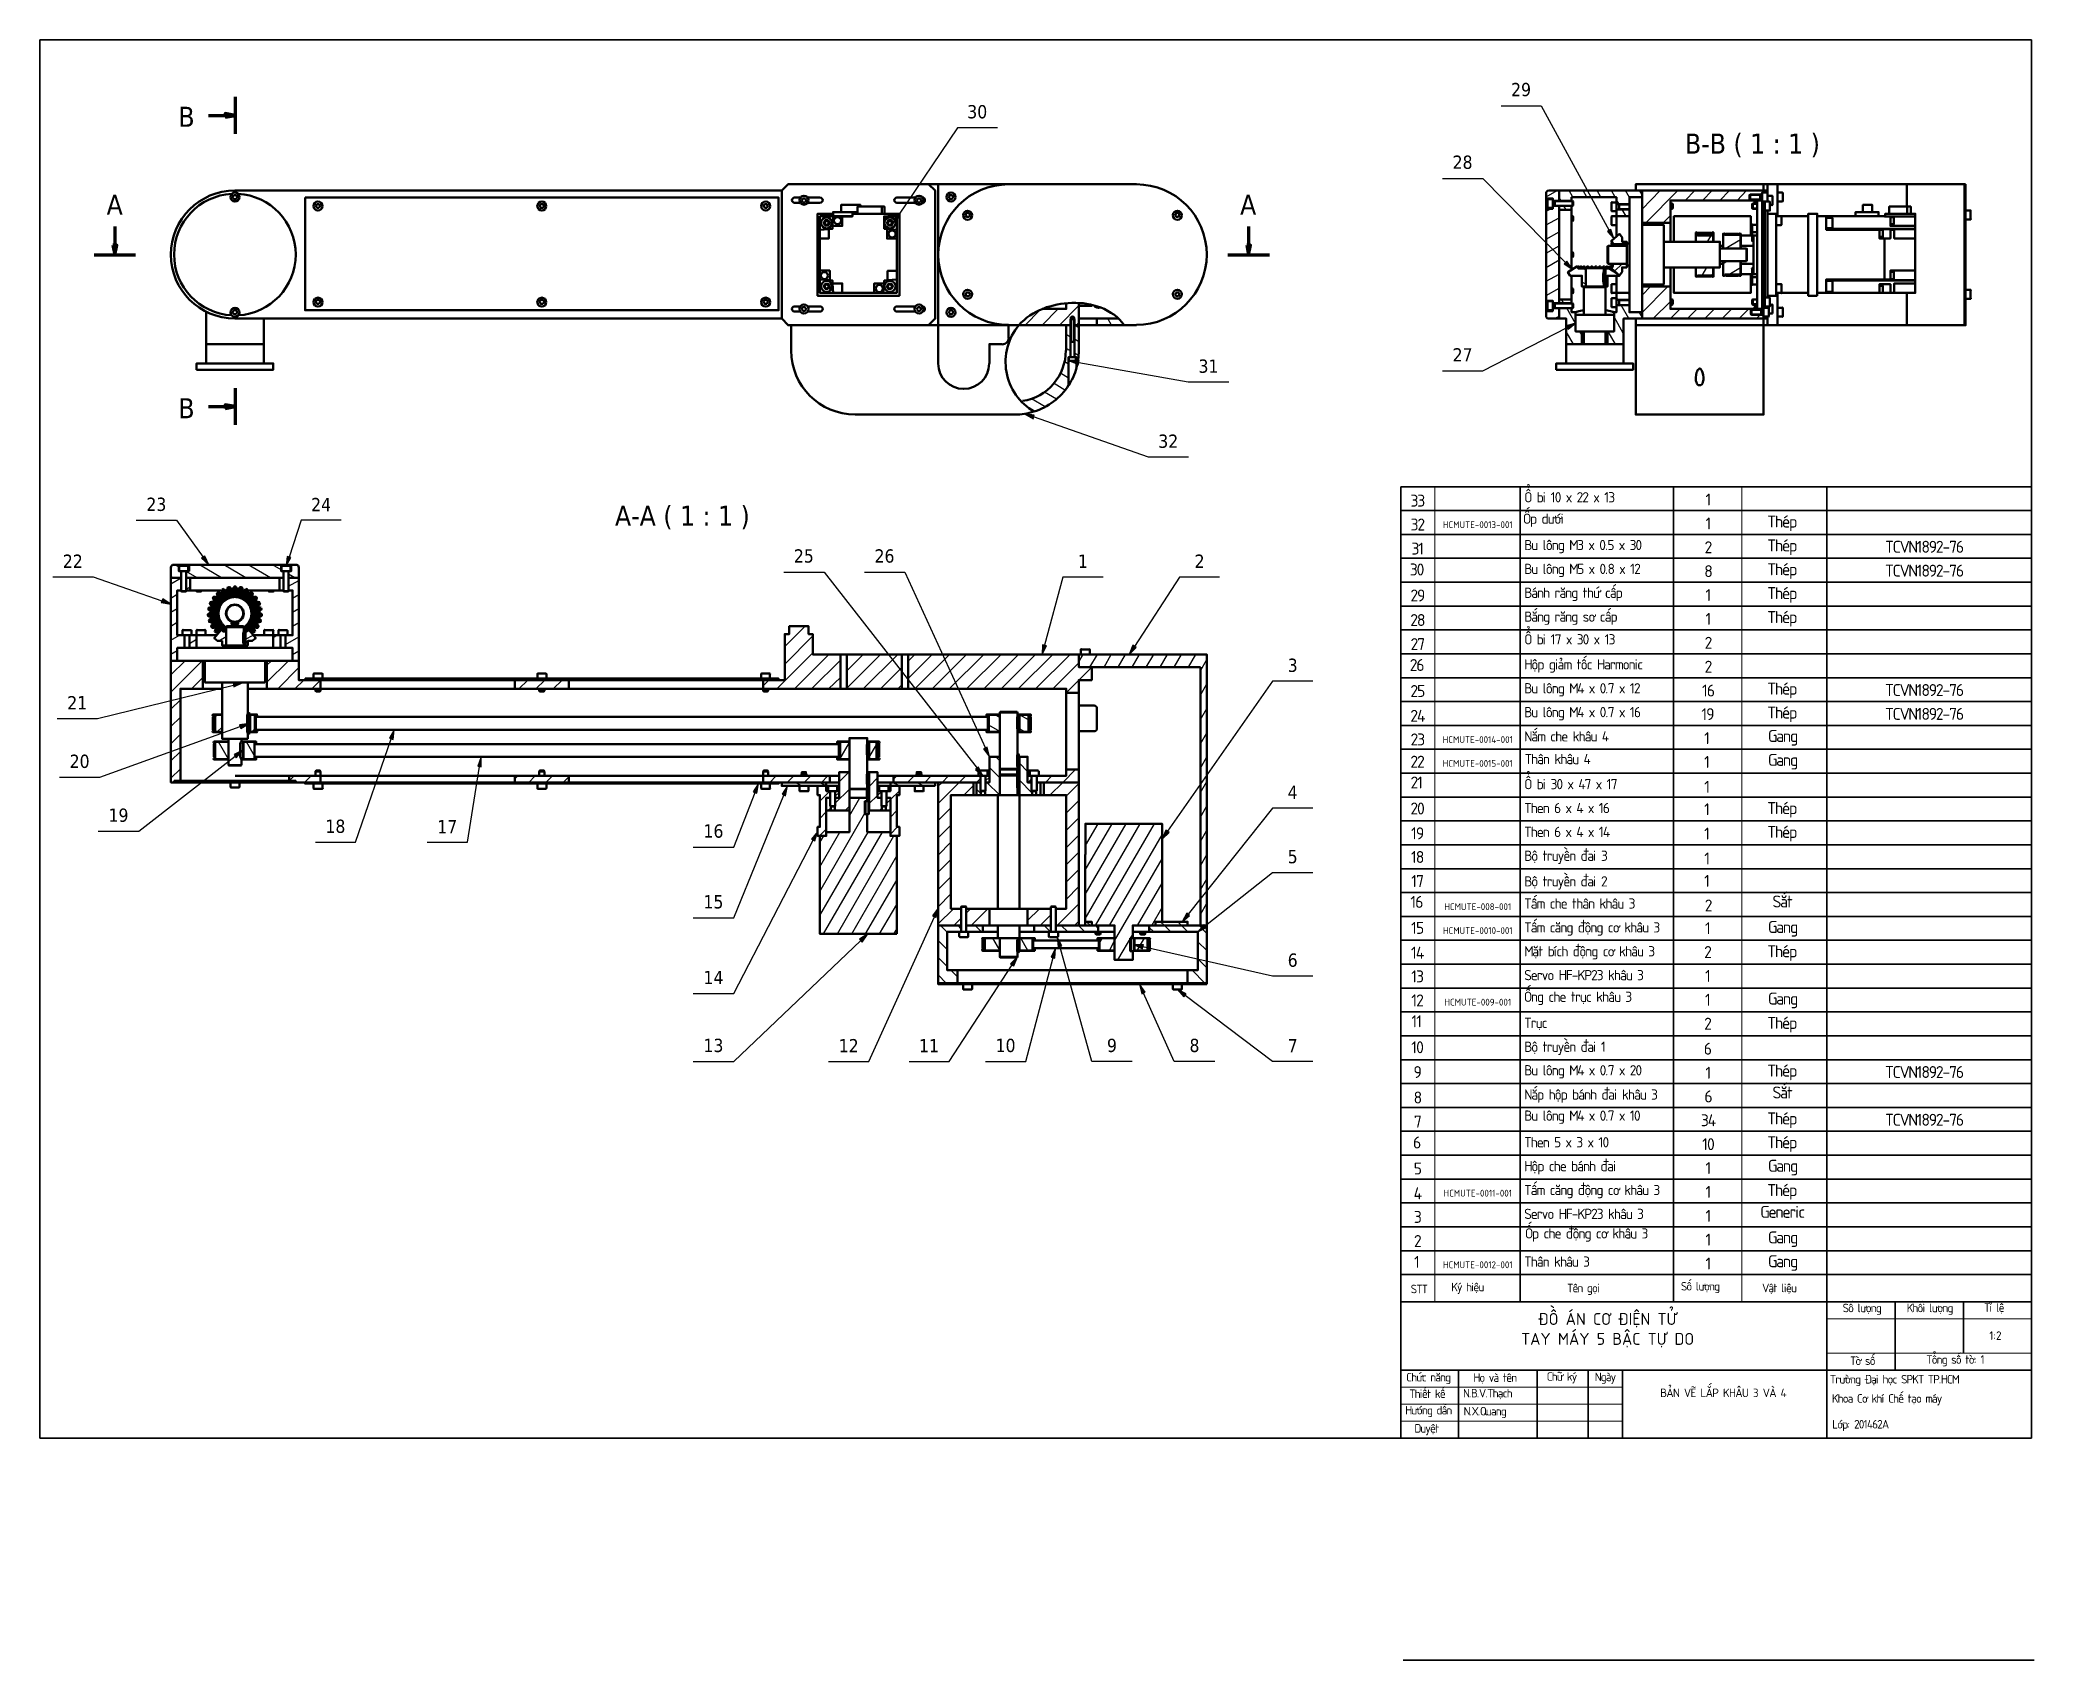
# Paper-space layout 'BAN VE A0' of a CAD drawing. Header units: millimetres. Extents: x 265 to 849, y 144 to 619.
# The model-space entities are those that its viewports show. They can reach past a viewport. Long polylines and large blocks are cut down to what shows.
import ezdxf

# ---------------------------------------------------------------- set-up
doc = ezdxf.new("R2010")
doc.units = ezdxf.units.MM
for name, color, linetype, lineweight in [('Nhap', 5, 'Continuous', 13), ('Nét mảnh', 130, 'Continuous', 13), ('Nét đậm', 7, 'Continuous', 35)]:
    doc.layers.add(name, color=color, linetype=linetype, lineweight=lineweight)
for name, color, linetype in [('PDF_Hatch (ISO)', 7, 'Continuous'), ('PDF_Section Line (ISO)', 7, 'Continuous'), ('PDF_Sketch Geometry (ISO)', 7, 'Continuous'), ('PDF_Symbol (ISO)', 7, 'Continuous'), ('PDF_Text', 7, 'Continuous'), ('PDF_Visible (ISO)', 7, 'Continuous'), ('PDF_Visible Narrow (ISO)', 7, 'Continuous')]:
    doc.layers.add(name, color=color, linetype=linetype)
doc.styles.add('PDF Tahoma', font='tahoma.ttf')
doc.styles.get("Standard").update_dxf_attribs({"font": 'tcvn+7284-2003r.ttf', "height": 4.375})

psp = doc.layouts.new('BAN VE A0')

# ---------------------------------------------------------------- texts
at = {"layer": 'Nét đậm', "color": 0, "attachment_point": 1}
for s, width, heights, insert, char_height in [('\\pxqc;{\\T0.85;33}', 6.0813, [0], (665.42, 486.08), 3.5), ('{\\T0.85;Ổ bi 10 x 22 x 13}', 43.3419, [0], (699.8, 486.83), 3), ('\\pxqc;{\\fTCVN 7284|b0|i0|c0|p34;\\T0.85;1}', 6.0813, [0], (750.64, 486.41), 3.5), ('{\\T0.85;Ốp dưới}', 43.3419, [0], (699.44, 480.54), 3), ('\\pxqc;{\\T0.85;Thép}', 20.9876, [0], (764.83, 479.96), 3.5), ('\\pxqc;{\\T0.85;32}', 6.0813, [0], (665.42, 479.08), 3.5), ('\\pxqc;{\\C256;HCMUTE-0013-001}', 6.0813, [0], (683.16, 478.29), 2), ('\\pxqc;{\\fTCVN 7284|b0|i0|c0|p34;\\T0.85;1}', 6.0813, [0], (750.64, 479.41), 3.5), ('\\pxqc;{\\T0.85;31}', 6.0813, [0], (665.42, 472.02), 3.5), ('{\\T0.85;Bu lông M3 x 0.5 x 30}', 43.3419, [0], (699.8, 472.83), 3), ('\\pxqc;{\\T0.85;2}', 6.0813, [0], (750.64, 472.41), 3.5), ('\\pxqc;{\\T0.85;Thép}', 20.9876, [0], (764.83, 472.96), 3.5), ('\\pxqc;{\\T0.85;TCVN1892-76}', 46.1208, [0], (793.96, 472.56), 3.5), ('\\pxqc;{\\T0.85;30}', 6.0813, [0], (665.2, 465.9), 3.5), ('{\\T0.85;Bu lông M5 x 0.8 x 12}', 43.3419, [0], (699.8, 465.83), 3), ('\\pxqc;{\\T0.85;8}', 6.0813, [0], (750.64, 465.41), 3.5), ('\\pxqc;{\\T0.85;Thép}', 20.9876, [0], (764.83, 465.96), 3.5), ('\\pxqc;{\\T0.85;TCVN1892-76}', 46.1208, [0], (793.96, 465.56), 3.5), ('\\pxqc;{\\T0.85;29}', 6.0813, [0], (665.42, 458.28), 3.5), ('{\\T0.85;Bánh răng thứ cấp}', 43.3419, [0], (699.8, 458.83), 3), ('\\pxqc;{\\fTCVN 7284|b0|i0|c0|p34;\\T0.85;1}', 6.0813, [0], (750.64, 458.41), 3.5), ('\\pxqc;{\\T0.85;Thép}', 20.9876, [0], (764.83, 458.96), 3.5), ('\\pxqc;{\\fTCVN 7284|b0|i0|c0|p34;\\T0.85;28}', 6.0813, [0], (665.42, 451.08), 3.5), ('{\\T0.85;Bắng răng sơ cấp}', 43.3419, [0], (699.8, 451.83), 3), ('\\pxqc;{\\fTCVN 7284|b0|i0|c0|p34;\\T0.85;1}', 6.0813, [0], (750.64, 451.41), 3.5), ('\\pxqc;{\\T0.85;Thép}', 20.9876, [0], (764.83, 451.96), 3.5), ('{\\T0.85;Ổ bi 17 x 30 x 13}', 43.3419, [0], (699.8, 445.18), 3), ('\\pxqc;{\\T0.85;2}', 6.0813, [0], (750.64, 444.41), 3.5), ('\\pxqc;{\\fTCVN 7284|b0|i0|c0|p34;\\T0.85;27}', 6.0813, [0], (665.42, 444.02), 3.5), ('{\\T0.85;Hộp giảm tốc Harmonic}', 43.3419, [0], (699.8, 437.83), 3), ('\\pxqc;{\\fTCVN 7284|b0|i0|c0|p34;\\T0.85;26}', 6.0813, [0], (665.2, 437.9), 3.5), ('\\pxqc;{\\T0.85;2}', 6.0813, [0], (750.64, 437.41), 3.5), ('\\pxqc;{\\fTCVN 7284|b0|i0|c0|p34;\\T0.85;25}', 6.0813, [0], (665.42, 430.28), 3.5), ('{\\T0.85;Bu lông M4 x 0.7 x 12}', 43.3419, [0], (699.8, 430.83), 3), ('\\pxqc;{\\T0.85;16}', 6.0813, [0], (750.64, 430.41), 3.5), ('\\pxqc;{\\T0.85;Thép}', 20.9876, [0], (764.83, 430.96), 3.5), ('\\pxqc;{\\T0.85;TCVN1892-76}', 46.1208, [0], (793.96, 430.56), 3.5), ('\\pxqc;{\\fTCVN 7284|b0|i0|c0|p34;\\T0.85;24}', 6.0813, [0], (665.42, 423), 3.5), ('{\\T0.85;Bu lông M4 x 0.7 x 16}', 43.3419, [0], (699.8, 423.83), 3), ('\\pxqc;{\\T0.85;19}', 6.0813, [0], (750.47, 423.47), 3.5), ('\\pxqc;{\\T0.85;Thép}', 20.9876, [0], (764.83, 423.96), 3.5), ('\\pxqc;{\\T0.85;TCVN1892-76}', 46.1208, [0], (793.96, 423.56), 3.5), ('\\pxqc;{\\fTCVN 7284|b0|i0|c0|p34;\\T0.85;23}', 6.0813, [0], (665.42, 416.08), 3.5), ('\\pxqc;{\\C256;HCMUTE-0014-001}', 6.0813, [0], (683.16, 415.29), 2), ('{\\T0.85;Nắm che khâu 4}', 43.3419, [0], (699.8, 416.72), 3), ('\\pxqc;{\\fTCVN 7284|b0|i0|c0|p34;\\T0.85;1}', 6.0813, [0], (750.24, 416.46), 3.5), ('\\pxqc;{\\T0.85;Gang}', 20.9876, [0], (765.06, 417.08), 3.5), ('\\pxqc;{\\fTCVN 7284|b0|i0|c0|p34;\\T0.85;22}', 6.0813, [0], (665.35, 409.56), 3.5), ('{\\T0.85;Thân khâu 4}', 43.3419, [0], (699.91, 410.07), 3), ('\\pxqc;{\\fTCVN 7284|b0|i0|c0|p34;\\T0.85;1}', 6.0813, [0], (750.24, 409.46), 3.5), ('\\pxqc;{\\T0.85;Gang}', 20.9876, [0], (765.06, 410.08), 3.5), ('\\pxqc;{\\C256;HCMUTE-0015-001}', 6.0813, [0], (683.16, 408.29), 2), ('{\\T0.85;Ổ bi 30 x 47 x 17}', 43.3419, [0], (699.8, 402.72), 3), ('\\pxqc;{\\fTCVN 7284|b0|i0|c0|p34;\\T0.85;21}', 6.0813, [0], (665.13, 403.44), 3.5), ('\\pxqc;{\\fTCVN 7284|b0|i0|c0|p34;\\T0.85;1}', 6.0813, [0], (750.29, 402.18), 3.5), ('\\pxqc;{\\fTCVN 7284|b0|i0|c0|p34;\\T0.85;20}', 6.0813, [0], (665.35, 395.82), 3.5), ('{\\T0.85;Then 6 x 4 x 16}', 43.3419, [0], (699.8, 395.72), 3), ('\\pxqc;{\\fTCVN 7284|b0|i0|c0|p34;\\T0.85;1}', 6.0813, [0], (750.24, 395.61), 3.5), ('\\pxqc;{\\T0.85;Thép}', 20.9876, [0], (764.83, 395.96), 3.5), ('\\pxqc;{\\fTCVN 7284|b0|i0|c0|p34;\\T0.85;19}', 6.0813, [0], (665.35, 388.54), 3.5), ('{\\T0.85;Then 6 x 4 x 14}', 43.3419, [0], (699.8, 388.72), 3), ('\\pxqc;{\\fTCVN 7284|b0|i0|c0|p34;\\T0.85;1}', 6.0813, [0], (750.24, 388.46), 3.5), ('\\pxqc;{\\T0.85;Thép}', 20.9876, [0], (764.83, 388.96), 3.5), ('\\pxqc;{\\fTCVN 7284|b0|i0|c0|p34;\\T0.85;18}', 6.0813, [0], (665.35, 381.61), 3.5), ('{\\T0.85;Bộ truyền đai 3}', 43.3419, [0], (699.8, 381.72), 3), ('\\pxqc;{\\fTCVN 7284|b0|i0|c0|p34;\\T0.85;1}', 6.0813, [0], (750.29, 381.18), 3.5), ('\\pxqc;{\\fTCVN 7284|b0|i0|c0|p34;\\T0.85;17}', 6.0813, [0], (665.35, 374.56), 3.5), ('{\\T0.85;Bộ truyền đai 2}', 43.3419, [0], (699.8, 374.22), 3), ('\\pxqc;{\\fTCVN 7284|b0|i0|c0|p34;\\T0.85;1}', 6.0813, [0], (750.24, 374.61), 3.5), ('\\pxqc;{\\fTCVN 7284|b0|i0|c0|p34;\\T0.85;16}', 6.0813, [0], (665.13, 368.44), 3.5), ('{\\T0.85;Tấm che thân khâu 3}', 43.3419, [0], (699.8, 367.72), 3), ('\\pxqc;{\\T0.85;Sắt}', 20.9876, [0], (764.95, 368.56), 3.5), ('\\pxqc;{\\C256;HCMUTE-008-001}', 6.0813, [0], (683.16, 366.29), 2), ('\\pxqc;{\\T0.85;2}', 6.0813, [0], (750.67, 367.39), 3.5), ('\\pxqc;{\\fTCVN 7284|b0|i0|c0|p34;\\T0.85;15}', 6.0813, [0], (665.35, 360.82), 3.5), ('\\pxqc;{\\C256;HCMUTE-0010-001}', 6.0813, [0], (683.16, 359.29), 2), ('{\\T0.85;Tấm căng động cơ khâu 3}', 43.3419, [0], (699.8, 360.72), 3), ('\\pxqc;{\\fTCVN 7284|b0|i0|c0|p34;\\T0.85;1}', 6.0813, [0], (750.51, 360.74), 3.5), ('\\pxqc;{\\T0.85;Gang}', 20.9876, [0], (765.06, 361.08), 3.5), ('\\pxqc;{\\fTCVN 7284|b0|i0|c0|p34;\\T0.85;14}', 6.0813, [0], (665.35, 353.54), 3.5), ('{\\T0.85;Mặt bích động cơ khâu 3}', 43.3419, [0], (699.8, 353.72), 3), ('\\pxqc;{\\T0.85;2}', 6.0813, [0], (750.51, 353.74), 3.5), ('\\pxqc;{\\T0.85;Thép}', 20.9876, [0], (764.83, 353.96), 3.5), ('\\pxqc;{\\fTCVN 7284|b0|i0|c0|p34;\\T0.85;13}', 6.0813, [0], (665.35, 346.61), 3.5), ('{\\T0.85;Servo HF-KP23 khâu 3}', 43.3419, [0], (699.8, 346.72), 3), ('\\pxqc;{\\fTCVN 7284|b0|i0|c0|p34;\\T0.85;1}', 6.0813, [0], (750.51, 346.74), 3.5), ('\\pxqc;{\\fTCVN 7284|b0|i0|c0|p34;\\T0.85;12}', 6.0813, [0], (665.35, 339.56), 3.5), ('{\\T0.85;Ống che trục khâu 3}', 43.3419, [0], (699.72, 340.37), 3), ('\\pxqc;{\\fTCVN 7284|b0|i0|c0|p34;\\T0.85;1}', 6.0813, [0], (750.51, 339.74), 3.5), ('\\pxqc;{\\T0.85;Gang}', 20.9876, [0], (765.06, 340.08), 3.5), ('\\pxqc;{\\fTCVN 7284|b0|i0|c0|p34;\\T0.85;11}', 6.0813, [0], (665.13, 333.44), 3.5), ('\\pxqc;{\\C256;HCMUTE-009-001}', 6.0813, [0], (683.16, 338.29), 2), ('{\\T0.85;Trục}', 43.3419, [0], (699.8, 332.72), 3), ('\\pxqc;{\\T0.85;2}', 6.0813, [0], (750.51, 332.74), 3.5), ('\\pxqc;{\\T0.85;Thép}', 20.9876, [0], (764.83, 332.96), 3.5), ('\\pxqc;{\\fTCVN 7284|b0|i0|c0|p34;\\T0.85;10}', 6.0813, [0], (665.35, 325.82), 3.5), ('{\\T0.85;Bộ truyền đai 1}', 43.3419, [0], (699.8, 325.72), 3), ('\\pxqc;{\\T0.85;6}', 6.0813, [0], (750.46, 325.4), 3.5), ('\\pxqc;{\\fTCVN 7284|b0|i0|c0|p34;\\T0.85;9}', 6.0813, [0], (665.35, 318.54), 3.5), ('{\\T0.85;Bu lông M4 x 0.7 x 20}', 43.3419, [0], (699.8, 318.83), 3), ('\\pxqc;{\\fTCVN 7284|b0|i0|c0|p34;\\T0.85;1}', 6.0813, [0], (750.63, 318.35), 3.5), ('\\pxqc;{\\T0.85;Thép}', 20.9876, [0], (764.83, 318.96), 3.5), ('\\pxqc;{\\T0.85;TCVN1892-76}', 46.1208, [0], (793.96, 318.56), 3.5), ('\\pxqc;{\\fTCVN 7284|b0|i0|c0|p34;\\T0.85;8}', 6.0813, [0], (665.42, 311.08), 3.5), ('{\\T0.85;Nắp hộp bánh đai khâu 3}', 43.3419, [0], (699.8, 311.72), 3), ('\\pxqc;{\\T0.85;6}', 6.0813, [0], (750.64, 311.41), 3.5), ('\\pxqc;{\\T0.85;Sắt}', 20.9876, [0], (764.95, 312.56), 3.5), ('{\\T0.85;Bu lông M4 x 0.7 x 10}', 43.3419, [0], (699.8, 305.53), 3), ('\\pxqc;{\\T0.85;34}', 6.0813, [0], (750.64, 304.41), 3.5), ('\\pxqc;{\\T0.85;Thép}', 20.9876, [0], (764.83, 304.96), 3.5), ('\\pxqc;{\\T0.85;TCVN1892-76}', 46.1208, [0], (793.96, 304.56), 3.5), ('\\pxqc;{\\fTCVN 7284|b0|i0|c0|p34;\\T0.85;7}', 6.0813, [0], (665.42, 304.02), 3.5), ('\\pxqc;{\\fTCVN 7284|b0|i0|c0|p34;\\T0.85;6}', 6.0813, [0], (665.2, 297.9), 3.5), ('{\\T0.85;Then 5 x 3 x 10 }', 43.3419, [0], (699.8, 297.72), 3), ('\\pxqc;{\\T0.85;10}', 6.0813, [0], (750.64, 297.41), 3.5), ('\\pxqc;{\\T0.85;Thép}', 20.9876, [0], (764.83, 297.96), 3.5), ('\\pxqc;{\\fTCVN 7284|b0|i0|c0|p34;\\T0.85;5}', 6.0813, [0], (665.42, 290.28), 3.5), ('{\\T0.85;Hộp che bánh đai}', 43.3419, [0], (699.8, 290.72), 3), ('\\pxqc;{\\fTCVN 7284|b0|i0|c0|p34;\\T0.85;1}', 6.0813, [0], (750.64, 290.41), 3.5), ('\\pxqc;{\\T0.85;Gang}', 20.9876, [0], (765.06, 291.08), 3.5), ('\\pxqc;{\\fTCVN 7284|b0|i0|c0|p34;\\T0.85;4}', 6.0813, [0], (665.42, 283), 3.5), ('\\pxqc;{\\C256;HCMUTE-0011-001}', 6.0813, [0], (683.16, 282.29), 2), ('{\\T0.85;Tấm căng động cơ khâu 3}', 43.3419, [0], (699.8, 283.72), 3), ('\\pxqc;{\\fTCVN 7284|b0|i0|c0|p34;\\T0.85;1}', 6.0813, [0], (750.64, 283.41), 3.5), ('\\pxqc;{\\T0.85;Thép}', 20.9876, [0], (764.83, 283.96), 3.5), ('\\pxqc;{\\fTCVN 7284|b0|i0|c0|p34;\\T0.85;3}', 6.0813, [0], (665.42, 276.08), 3.5), ('{\\T0.85;Servo HF-KP23 khâu 3}', 43.3419, [0], (699.8, 276.72), 3), ('\\pxqc;{\\T0.85;1}', 6.0813, [0], (750.64, 276.41), 3.5), ('\\pxqc;{\\T0.85;Generic}', 20.9876, [0], (764.95, 277.56), 3.5), ('\\pxqc;{\\fTCVN 7284|b0|i0|c0|p34;\\T0.85;2}', 6.0813, [0], (665.42, 269.02), 3.5), ('{\\T0.85;Ốp che động cơ khâu 3}', 43.3419, [0], (700.03, 271), 3), ('\\pxqc;{\\fTCVN 7284|b0|i0|c0|p34;\\T0.85;1}', 6.0813, [0], (750.64, 269.41), 3.5), ('\\pxqc;{\\T0.85;Gang}', 20.9876, [0], (765.06, 270.08), 3.5), ('\\pxqc;{\\fTCVN 7284|b0|i0|c0|p34;\\T0.85;1}', 6.0813, [0], (665.2, 262.9), 3.5), ('\\pxqc;{\\C256;HCMUTE-0012-001}', 6.0813, [0], (683.16, 261.29), 2), ('{\\T0.85;Thân khâu 3}', 43.3419, [0], (699.8, 262.72), 3), ('\\pxqc;{\\T0.85;1}', 6.0813, [0], (750.64, 262.41), 3.5), ('\\pxqc;{\\T0.85;Gang}', 20.9876, [0], (765.06, 263.08), 3.5), ('{\\fTCVN 7284|b0|i0|c0|p34;\\T0.85;STT}', 6.0813, [0], (666.54, 254.45), 2.5), ('{\\fTCVN 7284|b0|i0|c0|p34;\\T0.85;Ký hiệu}', 15.887, [0], (678.44, 255.02), 2.5), ('{\\fTCVN 7284|b0|i0|c0|p34;\\T0.85;Tên gọi}', 15.887, [0], (712.38, 254.73), 2.5), ('{\\fTCVN 7284|b0|i0|c0|p34;\\T0.85;Số lượng}', 15.887, [0], (745.76, 255.25), 2.5), ('{\\fTCVN 7284|b0|i0|c0|p34;\\T0.85;Vật liệu}', 15.887, [0], (769.57, 254.75), 2.5), ('\\pxsm1,qc;ĐỒ ÁN CƠ ĐIỆN TỬ\\PTAY MÁY 5 BẬC TỰ DO', 108.5836, [27.43], (670, 246.15), 3.5), ('\\pxqc;{\\fTCVN 7284|b0|i0|c0|p34;\\T0.85;Số lượng}', 13.6042, [0], (792, 248.88), 2.5), ('\\pxqc;{\\fTCVN 7284|b0|i0|c0|p34;\\T0.85;Khối lượng}', 13.6042, [0], (811.89, 248.88), 2.5), ('\\pxqc;{\\fTCVN 7284|b0|i0|c0|p34;\\T0.85;Tỉ lệ}', 13.6042, [0], (830.71, 248.99), 2.5), ('\\pxqc;1:2', 13.6042, [0], (831.18, 240.77), 2.5), ('\\pxqc;{\\fTCVN 7284|b0|i0|c0|p34;\\T0.85;Tờ số}', 13.6042, [0], (792.15, 233.4), 2.5), ('\\pxqc;{\\T0.85;Tổng số tờ: 1}', 34.3377, [0], (808.99, 233.78), 2.5), ('{\\fTCVN 7284|b0|i0|c0|p34;\\T0.85;Chức năng}', 15.887, [0], (665.22, 228.58), 2.5), ('{\\fTCVN 7284|b0|i0|c0|p34;\\T0.85;Họ và tên}', 15.887, [0], (684.92, 228.46), 2.5), ('\\pxqc;{\\fTCVN 7284|b0|i0|c0|p34;\\T0.85;Chữ ký}', 13.6042, [0], (703.98, 228.78), 2.5), ('\\pxqc;{\\fTCVN 7284|b0|i0|c0|p34;\\T0.85;Ngày}', 13.6042, [0], (716.72, 228.66), 2.5), ('\\pxql;{\\T0.85;Trường Đại học SPKT TP.HCM}', 59.5637, [0], (789.43, 227.98), 2.5), ('{\\fTCVN 7284|b0|i0|c0|p34;\\T0.85;Thiết kế}', 15.887, [0], (666.09, 223.74), 2.5), ('{\\T0.85;N.B.V.Thạch}', 21.2599, [0], (681.87, 223.9), 2.5), ('\\pxqc;{\\T0.9;BẢN VẼ LẮP KHÂU 3 VÀ 4}', 53.6541, [10.28], (731.3, 224), 2.5), ('\\pxql;{\\T0.85;Khoa Cơ khí Chế tạo máy}', 61.8818, [0], (790.02, 222.36), 2.5), ('{\\fTCVN 7284|b0|i0|c0|p34;\\T0.85;Hướng dẫn}', 15.887, [0], (664.94, 218.9), 2.5), ('{\\T0.85;N.X.Quang}', 24.7509, [0], (682.05, 218.61), 2.5), ('{\\fTCVN 7284|b0|i0|c0|p34;\\T0.85;Duyệt}', 15.887, [0], (667.62, 213.58), 2.5), ('\\pxql;{\\T0.85;Lớp: 201462A}', 24.1155, [0], (790.11, 214.79), 2.5)]:
    psp.add_mtext_dynamic_manual_height_columns(s, width=width, gutter_width=12.5, heights=heights, dxfattribs=dict(at, insert=insert, char_height=char_height))

msp = doc.modelspace()

# ---------------------------------------------------------------- texts
at = {"layer": 'PDF_Text', "attachment_point": 4, "style": 'PDF Tahoma'}
for s, insert, char_height in [('29', (1302.5, -313.4), 7.79), ('B', (521, -329.3), 11.7), ('30', (983.6, -326.4), 7.79), ('B-B ( 1 : 1 )', (1404.5, -346.1), 11.737), ('28', (1268.2, -356), 7.79), ('A', (478.9, -380.8), 11.7), ('A', (1143.6, -380.8), 11.7), ('27', (1268.2, -468.9), 7.79), ('31', (1119.2, -475.6), 7.79), ('B', (521, -500.2), 11.7), ('32', (1095.6, -519.6), 7.79), ('23', (502.2, -556.6), 7.79), ('24', (598.8, -556.7), 7.79), ('A-A ( 1 : 1 )', (777, -564.3), 11.737), ('25', (881.9, -586.9), 7.79), ('26', (929.2, -586.9), 7.79), ('22', (453.2, -589.9), 7.79), ('1', (1048.5, -589.9), 7.79), ('2', (1116.9, -589.9), 7.79), ('3', (1171.5, -651), 7.79), ('21', (455.8, -672.9), 7.79), ('20', (457.2, -707.3), 7.79), ('4', (1171.5, -725.4), 7.79), ('19', (480, -738.9), 7.79), ('18', (607.2, -745.4), 7.79), ('17', (672.8, -745.6), 7.79), ('16', (828.9, -748.2), 7.79), ('5', (1171.5, -763.2), 7.79), ('15', (828.9, -789.7), 7.79), ('14', (828.9, -834), 7.79), ('6', (1171.5, -823.9), 7.79), ('13', (828.9, -873.9), 7.79), ('12', (908.2, -874), 7.79), ('11', (955.3, -874), 7.79), ('10', (1000.2, -873.9), 7.79), ('9', (1065.5, -873.9), 7.79), ('8', (1113.9, -873.9), 7.79), ('7', (1171.5, -874), 7.79)]:
    msp.add_mtext(s, dxfattribs=dict(at, insert=insert, char_height=char_height))

# ---------------------------------------------------------------- hatches: boundary and pattern name
at = {"layer": 'PDF_Section Line (ISO)', "transparency": 33554559}
for points in [[(548.5, -329.6), (548.5, -329.6), (554.2, -328.5), (548.5, -327.3)], [(482.6, -404.6), (482.6, -404.6), (483.8, -410.2), (484.9, -404.6)], [(1147.5, -404.6), (1147.5, -404.6), (1148.6, -410.2), (1149.6, -404.6)], [(548.5, -500.3), (548.5, -500.3), (554.2, -499.2), (548.5, -498.2)]]:
    msp.add_hatch(color=256, dxfattribs=at).paths.add_polyline_path(points)
at = {"layer": 'PDF_Symbol (ISO)', "transparency": 33554559}
for points in [[(942.2, -386.3), (942.2, -386.3), (940, -391.6), (944, -387.6)], [(1359, -396.5), (1359, -396.5), (1362.8, -400.7), (1361, -395.3)], [(1333.6, -415.6), (1333.6, -415.6), (1338.3, -418.7), (1335.2, -414)], [(1335.9, -453.9), (1335.9, -453.9), (1340.3, -450.3), (1334.8, -451.9)], [(1049.2, -472.3), (1049.2, -472.3), (1043.5, -472.5), (1048.8, -474.5)], [(1022.9, -504.3), (1022.9, -504.3), (1017.2, -503.5), (1022.2, -506.5)], [(534.6, -588.2), (534.6, -588.2), (538.8, -592), (536.5, -586.9)], [(584.8, -587.2), (584.8, -587.2), (584.2, -592.7), (586.9, -587.7)], [(510.9, -614.2), (510.9, -614.2), (516.6, -615), (511.8, -612)], [(1027.8, -638.9), (1027.8, -638.9), (1027.5, -644.6), (1030, -639.5)], [(1080.6, -639.2), (1080.6, -639.2), (1078.6, -644.6), (1082.6, -640.5)], [(553.5, -663.5), (553.5, -663.5), (558.8, -661), (553, -661.3)], [(557.5, -688), (557.5, -688), (562.5, -685), (556.8, -685.9)], [(646.9, -694.5), (646.9, -694.5), (647.6, -688.7), (644.8, -693.7)], [(554.9, -705.2), (554.9, -705.2), (558.8, -700.7), (553.6, -703.3)], [(993.2, -699.9), (993.2, -699.9), (996.6, -704.6), (995.2, -698.9)], [(698.6, -710.5), (698.6, -710.5), (698.5, -704.7), (696.5, -710)], [(988.5, -712), (988.5, -712), (992.8, -715.7), (990.2, -710.6)], [(860.2, -725.9), (860.2, -725.9), (861.2, -720.3), (858, -725.2)], [(877, -727.5), (877, -727.5), (878.2, -721.7), (875, -726.6)], [(1100, -747.6), (1100, -747.6), (1097.8, -752.9), (1101.9, -748.9)], [(894.2, -753.9), (894.2, -753.9), (895.8, -748.5), (892.2, -752.9)], [(965.3, -798.9), (965.3, -798.9), (966.6, -793.3), (963.2, -797.9)], [(1112.3, -796.2), (1112.3, -796.2), (1109.6, -801.3), (1114, -797.6)], [(1122.5, -802.9), (1122.5, -802.9), (1118.8, -807.3), (1123.9, -804.6)], [(921.9, -813.2), (921.9, -813.2), (925.2, -808.5), (920.3, -811.6)], [(1034.9, -822.6), (1034.9, -822.6), (1035.3, -816.9), (1032.8, -822)], [(1039, -815.5), (1039, -815.5), (1036.3, -810.3), (1036.8, -816)], [(1086.9, -814.9), (1086.9, -814.9), (1081.2, -814.7), (1086.3, -817.2)], [(1010.9, -827.2), (1010.9, -827.2), (1013, -821.9), (1009, -826)], [(1087.9, -842.7), (1087.9, -842.7), (1084.6, -838), (1085.9, -843.6)], [(1111.9, -843.5), (1111.9, -843.5), (1106.8, -841), (1110.6, -845.3)]]:
    msp.add_hatch(color=256, dxfattribs=at).paths.add_polyline_path(points)

# ---------------------------------------------------------------- linework, layer by layer
at = {"layer": 'PDF_Hatch (ISO)', "lineweight": 25}
for points in [[(1323, -376.3), (1329.5, -372.6)], [(1338.8, -376.5), (1336.6, -372.6)], [(1346.9, -376.5), (1344.8, -372.6)], [(1355.2, -376.5), (1353, -372.6)], [(1363.5, -376.5), (1361.3, -372.6)], [(1371.9, -376.6), (1369.5, -372.6)], [(1379.3, -375.3), (1377.8, -372.6)], [(1379.3, -383.5), (1390, -372.6)], [(1379.3, -373.3), (1380, -372.6)], [(1381.5, -391.5), (1400.2, -372.6)], [(1404.6, -378.3), (1410.3, -372.6)], [(1414.8, -378.3), (1420.5, -372.6)], [(1424.9, -378.3), (1430.5, -372.6)], [(1435, -378.3), (1440.6, -372.6)], [(1448.5, -374.9), (1450.6, -372.7)], [(1323, -384.6), (1325.5, -383.2)], [(1326.9, -382.5), (1328, -381.6)], [(1331.8, -378.6), (1330.6, -376.6)], [(1334.8, -383.9), (1333.5, -381.6)], [(1365.9, -380.6), (1364.3, -377.9)], [(1369.9, -387.6), (1367.6, -383.6)], [(1445, -378.3), (1445.5, -377.9)], [(1323, -392.7), (1330.6, -388.5)], [(1323, -401), (1330.6, -396.7)], [(1391.6, -391.5), (1395.9, -387.2)], [(1419.3, -398), (1418.5, -397.3)], [(1420.3, -397.9), (1420.8, -397.2)], [(1450.6, -388.9), (1449.8, -388.2)], [(1323, -409.3), (1330.6, -405)], [(1369, -403.9), (1370.2, -402.6)], [(1410.9, -399.7), (1411.8, -398.5)], [(1417.6, -402.6), (1419.8, -398.9)], [(1426.9, -398.9), (1427.6, -398.5)], [(1428, -406.5), (1437, -401.2)], [(1434, -398.6), (1433.6, -397.9)], [(1450.6, -399), (1449.8, -398.3)], [(1450.6, -409), (1449.8, -408.3)], [(1323, -417.6), (1330.6, -413.2)], [(1346.3, -419.2), (1344.9, -418.3)], [(1365.2, -421.9), (1359.2, -418.3)], [(1363.2, -419.9), (1367.6, -415.5)], [(1414.5, -422.3), (1417.2, -417.6)], [(1426.9, -415.3), (1429.5, -413.9)], [(1430.2, -421.7), (1437, -417.7)], [(1450.6, -419.2), (1449.8, -418.5)], [(1323, -425.7), (1330.6, -421.5)], [(1323, -434), (1330.6, -429.7)], [(1337.8, -422.5), (1336.8, -421.9)], [(1346.3, -427.5), (1344, -426.2)], [(1359, -426.6), (1357.9, -425.9)], [(1371.9, -433.7), (1371.2, -432.6)], [(1379.3, -444), (1394.5, -428.9)], [(1379.3, -433.9), (1384.3, -428.9)], [(1414, -423), (1413.3, -422.3)], [(1431.3, -422.5), (1430.9, -421.7)], [(1450.6, -429.3), (1449.8, -428.6)], [(1017.5, -451.5), (1026.2, -442.6)], [(1027.6, -451.5), (1036.9, -442)], [(1037.6, -451.5), (1049, -440)], [(1329.3, -438.6), (1330.6, -438)], [(1333.5, -438.6), (1332, -436.5)], [(1340.3, -450.6), (1335.2, -441.6)], [(1365.3, -436.7), (1364.3, -435)], [(1371.6, -447.6), (1367, -439.7)], [(1379.3, -446.7), (1377.6, -443.9)], [(1385.8, -447.6), (1395.9, -437.6)], [(1395.9, -447.6), (1401.6, -442)], [(1406, -447.6), (1411.6, -442)], [(1416.2, -447.6), (1421.8, -442)], [(1426.2, -447.6), (1431.9, -442)], [(1436.3, -447.6), (1441.9, -442)], [(1450.6, -439.5), (1449.8, -438.6)], [(1049, -453), (1046.5, -451.5)], [(1047.8, -451.5), (1049, -450.2)], [(1059.9, -451.5), (1059.6, -450.7)], [(1068.2, -451.5), (1066, -447.6)], [(1328, -447.6), (1330.6, -446.2)], [(1339, -462.6), (1334.8, -455.2)], [(1344, -457.2), (1342.9, -455.2)], [(1363.8, -462.6), (1359.5, -455.2)], [(1368.5, -456.5), (1362.9, -446.7)], [(1446.5, -447.6), (1448.6, -445.5)], [(1044.2, -458.5), (1041.6, -456.9)], [(1044.2, -466.6), (1041.6, -465.2)], [(1049, -461.2), (1046.5, -459.7)], [(1043, -474.3), (1040.8, -472.9)], [(1048.9, -469.3), (1046.5, -468)], [(1047.6, -476.9), (1047.6, -476.9)], [(1035.9, -494.9), (1028.9, -490.7)], [(1040.9, -489.6), (1034.5, -485.7)], [(1043, -482.5), (1038.3, -479.7)], [(1029.3, -499.3), (1021.3, -494.7)], [(521.2, -593.3), (519, -592)], [(532, -599.6), (525.6, -595.9)], [(546.3, -599.6), (533.3, -592)], [(560.6, -599.6), (547.6, -592)], [(574.9, -599.6), (561.9, -592)], [(581.2, -594.9), (576.2, -592)], [(517.8, -599.6), (516.6, -598.9)], [(516.6, -603.2), (522.6, -599.7)], [(525.6, -606.3), (527.9, -605)], [(581.5, -607), (582.6, -606.3)], [(589.2, -599.6), (585.6, -597.5)], [(585.6, -604.6), (591.6, -601.2)], [(516.6, -611.5), (520.3, -609.3)], [(516.6, -619.7), (520.3, -617.6)], [(587.9, -611.6), (591.6, -609.5)], [(587.9, -619.7), (591.6, -617.6)], [(516.6, -627.9), (520.3, -625.7)], [(587.9, -628), (591.6, -625.9)], [(876.6, -640), (888.6, -628)], [(516.6, -636.2), (521.6, -633.3)], [(516.6, -644.5), (520.3, -642.3)], [(522.9, -640.7), (524.5, -639.9)], [(527.5, -638.2), (531.6, -635.7)], [(544.6, -636.6), (548.9, -634)], [(560.3, -635.7), (564.8, -633.2)], [(576.6, -634.6), (578.8, -633.3)], [(580, -640.7), (580.8, -640.5)], [(583.8, -638.7), (591.6, -634.2)], [(587.9, -644.6), (591.6, -642.5)], [(876.6, -650.2), (893, -633.7)], [(516.6, -666.7), (535, -648.3)], [(516.6, -656.6), (524.9, -648.3)], [(572.9, -660.9), (585.5, -648.3)], [(572.9, -650.9), (575.5, -648.3)], [(579.2, -664.7), (591.6, -652.3)], [(872, -664.7), (893, -643.7)], [(882.2, -664.7), (902.5, -644.6)], [(892.3, -664.7), (909.2, -647.9)], [(912.9, -664.3), (932.8, -644.6)], [(912.9, -654.2), (922.6, -644.6)], [(922.6, -664.7), (942.9, -644.6)], [(932.8, -664.7), (945.2, -652.3)], [(948.9, -658.6), (963, -644.6)], [(948.9, -648.6), (952.9, -644.6)], [(952.9, -664.7), (973.2, -644.6)], [(963, -664.7), (983.2, -644.6)], [(973, -664.7), (993.3, -644.6)], [(983.2, -664.7), (1003.5, -644.6)], [(993.3, -664.7), (1013.6, -644.6)], [(1003.5, -664.7), (1023.6, -644.6)], [(1013.5, -664.7), (1033.8, -644.6)], [(1023.6, -664.7), (1043.9, -644.6)], [(1033.8, -664.7), (1049, -649.5)], [(1041.6, -667), (1056.6, -652)], [(1049, -648.9), (1051.6, -644.6)], [(1055.5, -652), (1059.9, -644.6)], [(1063.8, -652), (1068, -644.6)], [(1072, -652), (1076.3, -644.6)], [(1080.3, -652), (1084.6, -644.6)], [(1088.5, -652), (1092.9, -644.6)], [(1096.8, -652), (1101, -644.6)], [(1105, -652), (1109.3, -644.6)], [(1113.3, -652), (1117.6, -644.6)], [(1120.3, -654.2), (1124, -647.6)], [(528.6, -664.7), (535.3, -658)], [(589.2, -664.7), (594.5, -659.6)], [(599.3, -664.7), (604.3, -659.7)], [(607.3, -659.6), (606, -658.7)], [(621.6, -659.6), (620.3, -658.7)], [(635.9, -659.6), (634.6, -658.7)], [(650.2, -659.6), (648.9, -658.7)], [(664.5, -659.6), (663.2, -658.7)], [(678.8, -659.6), (677.5, -658.7)], [(693, -659.6), (691.8, -658.7)], [(707.3, -659.6), (706, -658.7)], [(721.6, -659.6), (720.3, -658.7)], [(720.6, -664.7), (725.8, -659.6)], [(730.6, -664.7), (735.9, -659.6), (734.6, -658.7)], [(740.8, -664.7), (746, -659.6)], [(750.2, -659.6), (748.9, -658.7)], [(764.5, -659.6), (763.2, -658.7)], [(778.8, -659.6), (777.5, -658.7)], [(793, -659.6), (791.8, -658.7)], [(807.3, -659.6), (806, -658.7)], [(821.6, -659.6), (820.3, -658.7)], [(835.9, -659.6), (834.6, -658.7)], [(850.2, -659.6), (848.9, -658.7)], [(864.5, -659.6), (863.2, -658.7)], [(863.9, -662.9), (867.2, -659.6)], [(902.3, -664.7), (909.2, -658)], [(942.8, -664.7), (945.2, -662.3)], [(1120.3, -668.5), (1124, -661.9)], [(516.6, -676.7), (522.2, -671.2)], [(1120.3, -682.7), (1124, -676.2)], [(516.6, -686.9), (522.2, -681.3)], [(541.2, -688), (541.9, -687.6)], [(542.5, -681.3), (543.8, -679.9)], [(543.8, -690), (546.6, -687.2)], [(563, -680.9), (564, -679.9)], [(564, -690), (565.8, -688.2)], [(1002.6, -689.7), (996.2, -686)], [(1002.6, -681.5), (999.8, -679.9)], [(1019.5, -683), (1014.2, -679.9)], [(1017.3, -690), (1014.2, -688.2)], [(1020, -683.7), (1020.8, -683.3)], [(516.6, -697), (522.2, -691.3)], [(516.6, -707), (522.2, -701.5)], [(542.6, -701.5), (541.8, -700.6)], [(550.3, -706), (544.5, -695.9)], [(565.6, -704), (561, -695.9)], [(908.9, -706), (914.5, -696.3)], [(926, -704.9), (930.3, -697.5)], [(930.8, -696.6), (931.2, -695.9)], [(932, -701.3), (931.3, -700.6)], [(1120.3, -697), (1124, -690.5)], [(516.6, -717.2), (522.2, -711.6)], [(542.2, -706.2), (541.8, -705.5)], [(566.6, -705.6), (566.5, -705.5)], [(1002.6, -716.9), (996.6, -710.9)], [(1002.6, -706.9), (1000.3, -704.6)], [(1019, -713.2), (1014.2, -708.3)], [(1032, -727), (1039.6, -719.6), (1047, -712)], [(1120.3, -711.3), (1124, -704.7)], [(525.2, -719.6), (524.8, -718.7)], [(533.3, -719.6), (532.9, -718.7)], [(541.6, -719.6), (541.2, -718.7)], [(549.9, -719.6), (549.5, -718.7)], [(558.2, -719.6), (557.8, -718.7)], [(566.3, -719.6), (565.9, -718.7)], [(574.6, -719.6), (574.2, -718.7)], [(582.9, -719.6), (582.5, -718.7)], [(586, -718.6), (588.8, -715.7)], [(595, -719.6), (598.9, -715.7)], [(599.8, -720.3), (599.3, -719.6)], [(608, -720.3), (607.6, -719.6)], [(616.3, -720.3), (615.9, -719.6)], [(624.6, -720.3), (624.2, -719.6)], [(632.8, -720.3), (632.3, -719.6)], [(641, -720.3), (640.6, -719.6)], [(649.3, -720.3), (648.9, -719.6)], [(657.6, -720.3), (657.2, -719.6)], [(665.8, -720.3), (665.3, -719.6)], [(674, -720.3), (673.6, -719.6)], [(682.3, -720.3), (681.9, -719.6)], [(690.5, -720.3), (690, -719.6)], [(698.8, -720.3), (698.3, -719.6)], [(707, -720.3), (706.6, -719.6)], [(715.3, -720.3), (714.9, -719.6)], [(718.3, -717.5), (720, -715.7)], [(723.5, -720.3), (723, -719.6)], [(726.5, -719.6), (730.2, -715.7)], [(731.8, -720.3), (731.3, -719.6)], [(736.5, -719.6), (740.3, -715.7)], [(740, -720.3), (739.6, -719.6)], [(746.6, -719.6), (749.9, -716.3)], [(748.3, -720.3), (747.9, -719.6)], [(756.5, -720.3), (756, -719.6)], [(764.8, -720.3), (764.3, -719.6)], [(773, -720.3), (772.6, -719.6)], [(781.3, -720.3), (780.9, -719.6)], [(789.5, -720.3), (789, -719.6)], [(797.8, -720.3), (797.3, -719.6)], [(806, -720.3), (805.6, -719.6)], [(814.3, -720.3), (813.8, -719.6)], [(822.5, -720.3), (822, -719.6)], [(830.8, -720.3), (830.3, -719.6)], [(839, -720.3), (838.6, -719.6)], [(847.2, -720.3), (846.8, -719.6)], [(855.5, -720.3), (855, -719.6)], [(863.8, -720.3), (863.3, -719.6)], [(867.9, -719.6), (871.6, -715.7)], [(872, -720.3), (871.6, -719.6)], [(877.9, -719.6), (881.8, -715.7)], [(886.6, -721.7), (882.6, -719.6)], [(888, -719.6), (891.8, -715.7)], [(895.8, -722), (895.9, -721.7)], [(900.9, -721.7), (896.9, -719.6)], [(897.2, -730.6), (903, -724.7)], [(898.2, -719.6), (901.9, -715.7)], [(906.2, -731.7), (914.5, -723.5)], [(908.5, -719.3), (914.2, -713.6)], [(926, -722), (930.9, -717)], [(926, -732), (930.9, -727.2), (933.2, -724.9)], [(936.2, -732), (938.5, -729.7), (943.8, -724.5)], [(943.8, -721.7), (939.8, -719.6)], [(940.3, -717.7), (942.3, -715.7)], [(948.6, -719.6), (952.5, -715.7)], [(958, -721.7), (954, -719.6)], [(958.8, -719.6), (962.5, -715.7)], [(966.6, -731.9), (978.9, -719.6), (982.8, -715.7)], [(966.6, -721.9), (968.9, -719.6), (972.6, -715.7)], [(981.6, -727), (987.2, -721.5)], [(989, -719.6), (991.3, -717.3)], [(991.6, -726.2), (989, -723.6)], [(994.3, -718.7), (996.6, -716.6)], [(1002.6, -727), (995, -719.6)], [(1021.6, -725.9), (1014.2, -718.3)], [(1019.3, -719.6), (1021.3, -717.6)], [(1026.6, -720.7), (1025.3, -719.6)], [(1028.5, -720.6), (1029.5, -719.6), (1033.2, -715.7)], [(1041.6, -727.6), (1049, -720.2)], [(1120.3, -725.6), (1124, -719)], [(901.9, -736), (903.5, -734.5)], [(906.2, -727.7), (908.5, -725.6)], [(911.9, -736), (914.5, -733.6)], [(914.5, -739.2), (920.6, -728.6)], [(932.2, -736), (933.5, -734.7)], [(938.5, -739.9), (942.2, -736)], [(966.6, -742), (974, -734.5)], [(1041.6, -737.7), (1049, -730.3)], [(1120.3, -739.9), (1124, -733.3)], [(896.9, -751), (900.9, -747)], [(897.2, -740.7), (900.9, -736.9)], [(897.2, -783.5), (923.6, -737.7)], [(938.5, -749.9), (942.6, -745.7)], [(966.6, -752.2), (974, -744.6)], [(1041.6, -747.9), (1049, -740.3)], [(1052.8, -771), (1068.5, -743.9)], [(1052.8, -785.3), (1076.8, -743.9)], [(1052.8, -799.6), (1085, -743.9)], [(1052.9, -756.7), (1060.3, -743.9)], [(1058.8, -803.5), (1093.3, -743.9)], [(1120.3, -754.2), (1124, -747.6)], [(897.2, -769.2), (908.9, -748.7)], [(897.2, -797.6), (925.5, -748.7)], [(897.2, -754.9), (899.5, -751)], [(899.2, -808.5), (933.8, -748.7)], [(907.5, -808.5), (940.6, -751)], [(966.6, -762.2), (974, -754.7)], [(1041.6, -757.9), (1049, -750.5)], [(1067, -803.5), (1097.8, -750.3)], [(915.8, -808.5), (942.2, -762.6)], [(966.6, -772.3), (974, -764.9)], [(1041.6, -768), (1049, -760.6)], [(1041.6, -778.2), (1049, -770.6)], [(1066.9, -818.2), (1070, -812.6), (1097.8, -764.5)], [(1120.3, -768.5), (1124, -761.9)], [(923.9, -808.5), (942.2, -776.9)], [(966.6, -782.5), (974, -774.9)], [(1041.6, -788.3), (1049, -780.7)], [(1083.5, -803.5), (1097.8, -778.7)], [(1120.3, -782.7), (1124, -776.2)], [(932.2, -808.5), (942.2, -791.3)], [(966.6, -792.6), (974, -785)], [(966.6, -802.6), (975.5, -793.7)], [(983, -796.2), (985.5, -793.7)], [(985.9, -803.5), (995.6, -793.7)], [(1019, -800.6), (1025.9, -793.7)], [(1035.6, -794.3), (1036, -793.7)], [(1036.3, -803.5), (1049, -790.9)], [(1091.8, -803.5), (1097.8, -793)], [(1120.3, -797), (1124, -790.5)], [(940.5, -808.5), (942.2, -805.6)], [(971.8, -807.5), (967.9, -803.5)], [(975.8, -803.5), (980, -799.2)], [(980, -805.6), (978, -803.5)], [(991.9, -807.3), (988.2, -803.5)], [(996, -803.5), (996.6, -802.9)], [(1026.3, -803.5), (1032.6, -797.3)], [(1032.3, -807.3), (1028.6, -803.5)], [(1042.5, -807.3), (1038.6, -803.5)], [(1046.5, -803.5), (1049, -801)], [(1052.5, -807.3), (1048.8, -803.5)], [(1055.8, -803.5), (1053.6, -801.3)], [(1060.3, -805), (1058.9, -803.5)], [(1092.9, -807.3), (1090.3, -804.6)], [(1103, -807.3), (1099.3, -803.5), (1097, -801.3)], [(1113, -807.3), (1109.3, -803.5), (1107, -801.3)], [(1124, -808.2), (1119.5, -803.5)], [(971.8, -817.5), (966.6, -812.3)], [(993.3, -814.9), (992.5, -814.2)], [(994.5, -818.2), (993.8, -816.9)], [(1002.6, -817.9), (998.6, -811)], [(1019.2, -818.2), (1015, -811)], [(1061.2, -813.6), (1062.8, -811)], [(1071.9, -823.7), (1080.6, -808.7)], [(1083.3, -818.2), (1087.5, -811)], [(1090.6, -815), (1089.9, -814.3)], [(1124, -818.2), (1118.8, -813)], [(971.8, -827.6), (966.6, -822.3)], [(977.8, -833.6), (974, -829.7)], [(1080, -823.7), (1080.6, -823)], [(1122.9, -837.3), (1115.5, -829.7)], [(1124, -828.3), (1118.8, -823)], [(971.3, -837.3), (966.6, -832.5)], [(967, -838), (968.3, -837.3)], [(981.3, -838), (982.6, -837.3)], [(995.6, -838), (996.9, -837.3)], [(1009.9, -838), (1011.2, -837.3)], [(1024.2, -838), (1025.5, -837.3)], [(1038.5, -838), (1039.8, -837.3)], [(1052.8, -838), (1054, -837.3)], [(1067, -838), (1068.3, -837.3)], [(1081.3, -838), (1082.6, -837.3)], [(1095.6, -838), (1096.9, -837.3)], [(1109.9, -838), (1111.2, -837.3)]]:
    msp.add_lwpolyline(points, dxfattribs=at)
at = {"layer": 'PDF_Section Line (ISO)', "lineweight": 70}
for points in [[(548.5, -329.6), (554.2, -328.5), (548.5, -327.3)], [(482.6, -404.6), (483.8, -410.2), (484.9, -404.6)], [(1147.5, -404.6), (1148.6, -410.2), (1149.6, -404.6)], [(548.5, -500.3), (554.2, -499.2), (548.5, -498.2)]]:
    msp.add_lwpolyline(points, close=True, dxfattribs=at)
at = {"layer": 'PDF_Section Line (ISO)', "lineweight": 120}
for points in [[(554.2, -317.6), (554.2, -339.2)], [(471.6, -410.2), (495.9, -410.2)], [(1136.3, -410.2), (1160.8, -410.2)], [(554.2, -488.5), (554.2, -510)]]:
    msp.add_lwpolyline(points, dxfattribs=at)
at = {"layer": 'PDF_Section Line (ISO)', "lineweight": 70}
for points in [[(538.6, -328.5), (548.5, -328.5), (554.2, -328.5)], [(483.8, -393.6), (483.8, -404.6), (483.8, -410.2)], [(1148.6, -393.6), (1148.6, -404.6), (1148.6, -410.2)], [(538.6, -499.2), (548.5, -499.2), (554.2, -499.2)]]:
    msp.add_lwpolyline(points, dxfattribs=at)
at = {"layer": 'PDF_Sketch Geometry (ISO)', "lineweight": 25}
msp.add_lwpolyline([(1340.3, -455.2), (1340.3, -445.5), (1362.9, -445.5), (1362.9, -455.2)], close=True, dxfattribs=at)
at = {"layer": 'PDF_Symbol (ISO)', "lineweight": 25}
for points in [[(1296.6, -322.9), (1320.2, -322.9), (1360, -395.9), (1362.8, -400.7)], [(1001.3, -335.7), (977.8, -335.7), (943.2, -386.9), (940, -391.6)], [(1262.2, -365.5), (1285.9, -365.5), (1334.5, -414.7), (1338.3, -418.7)], [(1262.2, -478.2), (1285.9, -478.2), (1335.3, -452.9), (1340.3, -450.3)], [(1136.9, -485), (1113.2, -485), (1049, -473.5), (1043.5, -472.5)], [(1113.3, -528.9), (1089.8, -528.9), (1022.5, -505.3), (1017.2, -503.5)], [(496.3, -565.9), (519.9, -565.9), (535.5, -587.5), (538.8, -592)], [(616.5, -565.9), (592.9, -565.9), (585.9, -587.5), (584.2, -592.7)], [(876, -596.3), (899.6, -596.3), (989.3, -711.3), (992.8, -715.7)], [(923.3, -596.3), (946.9, -596.3), (994.2, -699.5), (996.6, -704.6)], [(447.3, -599), (470.9, -599), (511.3, -613.2), (516.6, -615)], [(1063.3, -599.2), (1039.6, -599.2), (1028.9, -639.2), (1027.5, -644.6)], [(1131.6, -599.2), (1108, -599.2), (1081.6, -639.9), (1078.6, -644.6)], [(449.9, -682.2), (473.5, -682.2), (553.2, -662.5), (558.8, -661)], [(1186.2, -660.3), (1162.6, -660.3), (1101, -748.2), (1097.8, -752.9)], [(451.3, -716.6), (474.9, -716.6), (557.2, -686.9), (562.5, -685)], [(601.3, -754.7), (624.9, -754.7), (645.8, -694), (647.6, -688.7)], [(474, -748.2), (497.8, -748.2), (554.3, -704.2), (558.8, -700.7)], [(666.8, -754.7), (690.5, -754.7), (697.6, -710.3), (698.5, -704.7)], [(822.9, -757.6), (846.6, -757.6), (859.2, -725.5), (861.2, -720.3)], [(822.9, -799), (846.6, -799), (876, -727), (878.2, -721.7)], [(1186.2, -734.7), (1162.6, -734.7), (1113.2, -796.9), (1109.6, -801.3)], [(822.9, -843.3), (846.6, -843.3), (893.2, -753.5), (895.8, -748.5)], [(1186.2, -772.6), (1162.6, -772.6), (1123.2, -803.7), (1118.8, -807.3)], [(902.3, -883.3), (925.9, -883.3), (964.3, -798.5), (966.6, -793.3)], [(822.9, -883.3), (846.6, -883.3), (921.2, -812.3), (925.2, -808.5)], [(994.3, -883.3), (1017.9, -883.3), (1033.9, -822.3), (1035.3, -816.9)], [(1080.2, -883.3), (1056.6, -883.3), (1037.9, -815.7), (1036.3, -810.3)], [(1186.2, -833.2), (1162.6, -833.2), (1086.6, -816), (1081.2, -814.7)], [(949.5, -883.3), (973, -883.3), (1010, -826.6), (1013, -821.9)], [(1128.8, -883.3), (1105, -883.3), (1086.9, -843.2), (1084.6, -838)], [(1186.2, -883.3), (1162.6, -883.3), (1111.3, -844.5), (1106.8, -841)]]:
    msp.add_lwpolyline(points, dxfattribs=at)
for points in [[(942.2, -386.3), (940, -391.6), (944, -387.6)], [(1359, -396.5), (1362.8, -400.7), (1361, -395.3)], [(1333.6, -415.6), (1338.3, -418.7), (1335.2, -414)], [(1335.9, -453.9), (1340.3, -450.3), (1334.8, -451.9)], [(1049.2, -472.3), (1043.5, -472.5), (1048.8, -474.5)], [(1022.9, -504.3), (1017.2, -503.5), (1022.2, -506.5)], [(534.6, -588.2), (538.8, -592), (536.5, -586.9)], [(584.8, -587.2), (584.2, -592.7), (586.9, -587.7)], [(510.9, -614.2), (516.6, -615), (511.8, -612)], [(1027.8, -638.9), (1027.5, -644.6), (1030, -639.5)], [(1080.6, -639.2), (1078.6, -644.6), (1082.6, -640.5)], [(553.5, -663.5), (558.8, -661), (553, -661.3)], [(557.5, -688), (562.5, -685), (556.8, -685.9)], [(646.9, -694.5), (647.6, -688.7), (644.8, -693.7)], [(554.9, -705.2), (558.8, -700.7), (553.6, -703.3)], [(993.2, -699.9), (996.6, -704.6), (995.2, -698.9)], [(698.6, -710.5), (698.5, -704.7), (696.5, -710)], [(988.5, -712), (992.8, -715.7), (990.2, -710.6)], [(860.2, -725.9), (861.2, -720.3), (858, -725.2)], [(877, -727.5), (878.2, -721.7), (875, -726.6)], [(1100, -747.6), (1097.8, -752.9), (1101.9, -748.9)], [(894.2, -753.9), (895.8, -748.5), (892.2, -752.9)], [(965.3, -798.9), (966.6, -793.3), (963.2, -797.9)], [(1112.3, -796.2), (1109.6, -801.3), (1114, -797.6)], [(1122.5, -802.9), (1118.8, -807.3), (1123.9, -804.6)], [(921.9, -813.2), (925.2, -808.5), (920.3, -811.6)], [(1034.9, -822.6), (1035.3, -816.9), (1032.8, -822)], [(1039, -815.5), (1036.3, -810.3), (1036.8, -816)], [(1086.9, -814.9), (1081.2, -814.7), (1086.3, -817.2)], [(1010.9, -827.2), (1013, -821.9), (1009, -826)], [(1087.9, -842.7), (1084.6, -838), (1085.9, -843.6)], [(1111.9, -843.5), (1106.8, -841), (1110.6, -845.3)]]:
    msp.add_lwpolyline(points, close=True, dxfattribs=at)
at = {"layer": 'PDF_Visible (ISO)', "lineweight": 50}
for points in [[(960.9, -368.9), (878.5, -368.9), (874.8, -372.6), (554.2, -372.6)], [(874.8, -372.6), (874.8, -447.6)], [(1082.8, -368.9), (1007.8, -368.9), (966.6, -368.9), (966.6, -410.2), (966.6, -451.5)], [(1323, -374.2), (1323, -377.2), (1326.9, -377.2), (1326.9, -377.6), (1326.9, -382.7)], [(1338.5, -378.6), (1338.9, -379), (1338.9, -381.3), (1338.5, -381.6), (1338.5, -378.6), (1326.9, -378.6), (1330.6, -378.6), (1330.6, -372.6), (1324.6, -372.6)], [(1330.6, -441.6), (1330.6, -447.6), (1334.8, -447.6), (1334.8, -462.6), (1344, -462.6), (1368.5, -462.6), (1368.5, -447.6), (1379.3, -447.6), (1379.3, -443.9), (1371.9, -443.9), (1379.3, -443.9), (1379.3, -376.5), (1379.3, -372.6), (1390.6, -372.6), (1450.6, -372.6), (1450.6, -373.7)], [(1371.9, -443.9), (1371.9, -376.5), (1379.3, -376.5), (1379.3, -372.6), (1330.6, -372.6), (1330.6, -378.6)], [(1375.6, -372.6), (1375.6, -368.9), (1450.6, -368.9)], [(1452.5, -373.7), (1449.8, -373.7), (1449.8, -379), (1449.8, -442.5)], [(1452.8, -368.9), (1458.8, -368.9)], [(1452.8, -372.6), (1452.8, -374), (1452.8, -378.7), (1452.8, -379)], [(1458.8, -451.5), (1534.6, -451.5), (1534.6, -432.6), (1534.6, -451.5), (1568.3, -451.5), (1568.3, -368.9), (1534.6, -368.9), (1534.6, -382), (1534.6, -368.9), (1458.8, -368.9), (1458.8, -387.6)], [(1461.5, -373.7), (1458.8, -373.7)], [(1461.8, -378.7), (1461.8, -374)], [(882.2, -376.7), (885.6, -376.7)], [(885.6, -379.7), (882.2, -379.7)], [(890, -376.7), (897.2, -376.7)], [(897.2, -379.7), (890, -379.7)], [(919.3, -385.2), (904.9, -385.2), (904.9, -387.6), (905, -387.6)], [(920.9, -382), (920.9, -381), (909.6, -381), (909.6, -385.2)], [(933.5, -386.2), (933.5, -382), (919.3, -382), (919.3, -386.2)], [(933.5, -382), (935, -382), (935, -386.2)], [(942.2, -376.7), (953.2, -376.7)], [(953.2, -379.7), (942.2, -379.7)], [(1323, -383.2), (1323, -377.2)], [(1324.2, -382.7), (1326.9, -382.7), (1326.9, -383.2), (1323, -383.2), (1323, -437.2), (1326.9, -437.2), (1326.9, -437.5), (1326.9, -442.7), (1326.9, -443.2), (1323, -443.2), (1323, -446.2)], [(1323.9, -382.5), (1323.9, -377.9)], [(1324.2, -377.6), (1326.9, -377.6)], [(1338.5, -438.6), (1326.9, -438.6), (1330.6, -438.6), (1330.6, -381.6), (1326.9, -381.6), (1338.5, -381.6)], [(1328.2, -381.6), (1328.2, -378.6)], [(1330.6, -381.6), (1330.6, -383.9), (1338, -383.9), (1338, -381.6)], [(1338, -378.6), (1338, -376.5), (1364.3, -376.5), (1364.3, -379.5), (1364.3, -384.6), (1361.6, -384.6)], [(1338, -419), (1338, -383.9)], [(1361.3, -384.3), (1361.3, -379.7)], [(1361.6, -379.5), (1364.3, -379.5)], [(1364.3, -384.6), (1364.3, -387.6), (1371.9, -387.6)], [(1365.8, -383.6), (1365.8, -380.6)], [(1379.3, -376.5), (1371.9, -376.5)], [(1379.3, -391.5), (1395.9, -391.5), (1395.9, -378.3), (1446.8, -378.3), (1449.8, -378.3)], [(1395.9, -383.2), (1397, -383.2), (1397.3, -382.9), (1397.3, -380.5), (1397, -380.2), (1395.9, -380.2)], [(1397, -383.2), (1397, -380.2)], [(1449.8, -374.9), (1442.6, -374.9)], [(1449.8, -377.9), (1442.6, -377.9)], [(1446.8, -380.2), (1444.2, -380.2)], [(1446.8, -383.2), (1444.2, -383.2)], [(1445.3, -378.3), (1445.3, -379.5), (1445.6, -379.7), (1445.6, -378.3)], [(1446.8, -379.7), (1445.6, -379.7)], [(1446.8, -442), (1446.8, -378.3)], [(1448.5, -377.9), (1448.5, -374.9)], [(1454, -379), (1452.5, -379), (1449.8, -379)], [(1450.6, -446.5), (1450.6, -441.3), (1450.6, -379)], [(1451.3, -379), (1451.3, -441.3)], [(1454, -384.3), (1451.3, -384.3)], [(1455.5, -375.6), (1452.8, -375.6)], [(1452.8, -384.3), (1452.8, -435.3)], [(1454.3, -384), (1454.3, -379.3)], [(1455.5, -380.9), (1454.3, -380.9)], [(1455.8, -380.6), (1455.8, -376)], [(1461.5, -379), (1458.8, -379)], [(1504.5, -387.6), (1504.5, -385.2), (1518, -385.2), (1518, -387.6)], [(1508.8, -385.2), (1508.8, -381), (1514.3, -381), (1514.3, -385.2)], [(1534.8, -382), (1524.3, -382), (1524.3, -386.2)], [(1536.9, -386.2), (1536.9, -382), (1534.8, -382), (1534.8, -386.2)], [(1571.8, -384.3), (1569, -384.3)], [(1572, -389.2), (1572, -384.6)], [(904.9, -386.2), (895.8, -386.2), (895.8, -434.2), (943.8, -434.2), (943.8, -386.2), (937.5, -386.2)], [(942.2, -400.7), (936.6, -400.7), (936.6, -395.2), (934.9, -395), (934.8, -393.3), (934.8, -387.7), (937.5, -387.7), (937.5, -386.2), (916.2, -386.2), (916.2, -387.7), (910.3, -387.7), (910.3, -393.3), (904.6, -393.3), (904.6, -395), (902.5, -395.2), (902.5, -400.6), (897.2, -400.6), (897.2, -419.5), (902.9, -419.5), (902.9, -425.2), (904.6, -425.3), (904.6, -427), (910.3, -427), (910.3, -432.6), (929, -432.6), (929, -427), (934.8, -427), (934.9, -425.3), (936.9, -425.2), (942.2, -424.7), (942.2, -419.7), (942.2, -400.7), (942.2, -395.5), (936.6, -395.2)], [(937.5, -387.6), (942.2, -387.6), (942.2, -395.5), (942.2, -419.7), (942.2, -424.7), (942.2, -432.6), (934.3, -432.6), (910, -432.6), (905, -432.6), (897.2, -432.6), (897.2, -424.7), (897.2, -400.6), (897.2, -395.5), (897.2, -400.6)], [(902.5, -395.2), (897.2, -395.5), (897.2, -387.6), (904.9, -387.6)], [(897.2, -395.5), (897.2, -395.5)], [(916.2, -387.6), (905, -387.6), (905, -387.7), (904.6, -393.3)], [(905, -387.7), (910.3, -387.7)], [(1338, -390.5), (1338.5, -390.5), (1338.9, -390.2), (1338.9, -387.7), (1338.5, -387.5), (1338, -387.5)], [(1338.5, -390.5), (1338.5, -387.5)], [(1361.3, -392.6), (1361.3, -387.9)], [(1364.3, -399.5), (1364.3, -387.6), (1361.6, -387.6)], [(1361.6, -392.9), (1364.3, -392.9)], [(1391.9, -392.6), (1379.6, -392.6)], [(1392, -427.6), (1392, -392.7)], [(1395.9, -402.6), (1395.9, -391.5)], [(1398, -402.6), (1398, -387.6), (1443, -387.6), (1443, -398.9)], [(1411.8, -397.9), (1411.6, -397), (1410.9, -397.2), (1410.9, -398), (1410.9, -402.6), (1421, -402.6), (1421, -398), (1421.2, -397.2), (1420.5, -397), (1420.3, -397.9)], [(1410.9, -402.6), (1410.9, -397.2)], [(1421.2, -402.6), (1421.2, -397.2)], [(1443.8, -401.9), (1443.8, -397.2), (1443.8, -392.9)], [(1444.2, -392.6), (1446.8, -392.6)], [(1444.2, -396.9), (1446.8, -396.9)], [(1452.8, -386.2), (1458, -386.2), (1458, -434.2), (1452.8, -434.2)], [(1460.8, -387.6), (1458, -387.6)], [(1460.8, -392.9), (1458, -392.9)], [(1460.9, -387.6), (1476.8, -387.6)], [(1461, -392.6), (1461, -387.9)], [(1482, -387.6), (1487.3, -387.6), (1504.5, -387.6), (1518, -387.6), (1521.5, -387.6), (1521.5, -387.7), (1524.9, -387.7), (1539.5, -387.7)], [(1539.5, -395.2), (1527.2, -395.2), (1527.2, -395.5), (1524.9, -395.5), (1524.9, -395.2), (1518.5, -395.2), (1518.5, -395.5), (1487.3, -395.5), (1487.3, -387.6)], [(1490.8, -388.5), (1487.3, -388.5)], [(1490.8, -394.7), (1487.3, -394.7)], [(1539.5, -395), (1487.3, -395)], [(1491, -394.5), (1491, -388.7)], [(1518.5, -395.5), (1518.5, -400.6), (1521.5, -400.6), (1521.5, -424.7)], [(1518.5, -399.7), (1520.5, -399.7), (1520.5, -395.6), (1518.5, -395.6)], [(1521.5, -400.6), (1524.9, -400.6), (1524.9, -395.5)], [(1521.9, -387.7), (1521.9, -386.2), (1539.5, -386.2), (1539.5, -387.7), (1539.5, -393.3), (1539.5, -395), (1539.5, -395.2), (1539.5, -400.6), (1539.5, -419.5), (1539.5, -425.2), (1539.5, -425.3), (1539.5, -427), (1539.5, -432.6), (1527.2, -432.6)], [(1539.5, -393.3), (1524.9, -393.3), (1524.9, -387.7)], [(1524.9, -392.3), (1526.9, -392.3), (1526.9, -388.2), (1524.9, -388.2)], [(1539.5, -400.6), (1527.2, -400.6), (1527.2, -395.5)], [(1571.8, -389.6), (1569, -389.6)], [(1359.5, -415.5), (1370.3, -415.5), (1362.2, -415.5), (1362.2, -416.9), (1361.3, -418.3), (1366, -422.3), (1367.6, -420.3), (1367.6, -417.6), (1370.3, -417.6), (1370.3, -416.5), (1370.3, -403.7), (1370.3, -402.6), (1367.6, -402.6), (1367.6, -400), (1366, -398), (1361.3, -402), (1362.2, -403.3), (1362.2, -403.9), (1370.3, -403.9)], [(1359.5, -404.9), (1370.3, -404.9)], [(1361.3, -402), (1361.3, -402)], [(1361.3, -402), (1361.8, -402.7), (1362.2, -403.5), (1361.8, -402.9), (1361.3, -402.3)], [(1361.3, -402.2), (1361.3, -402.3), (1361.3, -402.5), (1361.8, -403.2), (1362.2, -403.9), (1362.2, -404.9), (1361.6, -404.3), (1361.3, -403.6), (1361.3, -403.3), (1361.6, -403)], [(1362.2, -404.2), (1361.8, -403.7), (1361.3, -403.3)], [(1361.6, -404.9), (1361.9, -404.7)], [(1370.3, -403.7), (1371.9, -403.7)], [(1392, -417.6), (1425, -417.6), (1425, -402.6), (1392, -402.6)], [(1412.3, -398), (1412.3, -398)], [(1419.8, -398), (1419.8, -398)], [(1425, -404.9), (1426.8, -404.9)], [(1425, -406.5), (1440.5, -406.5)], [(1427.8, -398.5), (1427.6, -397.7), (1426.8, -397.9), (1426.9, -398.6), (1426.9, -406.5), (1437, -406.5), (1437, -398.6), (1437.2, -397.9), (1436.5, -397.7), (1436.3, -398.5)], [(1426.8, -406.5), (1426.8, -397.9)], [(1436.3, -398.6), (1427.8, -398.6)], [(1437.2, -406.5), (1437.2, -397.9)], [(1437.2, -398.9), (1443.8, -398.9)], [(1437.2, -404.9), (1444.6, -404.9)], [(1444.2, -402.2), (1444.6, -402.2)], [(1446.8, -421.5), (1444.6, -421.5), (1444.6, -398.9), (1446.8, -398.9)], [(902.9, -425.2), (897.2, -424.7), (897.2, -419.5)], [(936.9, -425.2), (936.9, -419.7), (942.2, -419.7)], [(942.2, -419.7), (942.2, -419.7)], [(1345.2, -418.3), (1345, -417.7), (1345, -417), (1345.5, -417), (1345.9, -417.6), (1346.3, -418), (1346.3, -428.9), (1346.3, -418.3), (1342, -418.3), (1341, -417), (1335.8, -420.5), (1337.2, -422.5), (1344, -422.5), (1344, -428.9), (1345.6, -428.9), (1345.2, -429.3), (1357.9, -429.3), (1357.6, -428.9)], [(1341, -417), (1341, -417)], [(1341, -417.2), (1341.2, -417), (1341.6, -417.7), (1342, -418.3), (1341.5, -417.7), (1341, -417)], [(1341.2, -417), (1341.3, -417), (1341.9, -417.7), (1342.5, -418.3)], [(1341.6, -417.3), (1342, -417)], [(1342.8, -418.3), (1342.3, -417.7), (1342, -417), (1342.3, -417), (1342.9, -417.7), (1343.5, -418.3)], [(1342.8, -417.6), (1343.3, -417), (1343.5, -417.7), (1343.8, -418.3)], [(1343.3, -417), (1343.6, -417), (1344.3, -417.7), (1344.8, -418.3)], [(1344.3, -417.7), (1345, -417)], [(1346.8, -417.6), (1347.2, -417), (1347, -417.6)], [(1347.2, -417), (1347.6, -417), (1348.2, -417.6)], [(1349.3, -417.5), (1349.3, -417.6), (1349.5, -417), (1350, -417), (1350.5, -417.6)], [(1351.6, -417.6), (1351.9, -417), (1352.5, -417), (1352.8, -417.6)], [(1353.9, -417.6), (1354.3, -417), (1354.9, -417)], [(1355.2, -417.6), (1354.9, -417), (1355, -417.6)], [(1356.2, -417.6), (1356.6, -417), (1357.2, -417), (1357.9, -418)], [(1357.5, -427.5), (1356.9, -427.5), (1356.8, -427.3), (1356.6, -426.9), (1356.6, -426.3), (1356.5, -425.9), (1356.5, -425.5), (1356.5, -421.7), (1356.5, -421.5), (1356.6, -421), (1356.6, -420.5), (1356.8, -420), (1356.8, -419.9), (1356.9, -419.9), (1357.5, -419.9)], [(1356.9, -418), (1356.9, -419.9)], [(1356.9, -418.3), (1357.9, -418.3)], [(1357, -418.3), (1357.2, -417.7), (1357.2, -417)], [(1357.6, -418.3), (1358, -417.7), (1358.6, -417), (1359, -417), (1359.8, -417.6)], [(1358.8, -418.3), (1358.9, -417.7), (1359, -417)], [(1359.2, -418.3), (1359.6, -417.7), (1360.3, -417), (1360.6, -417), (1361, -417.5)], [(1360, -418.3), (1360.3, -417.7), (1360.6, -417)], [(1360.3, -418.3), (1360.9, -417.7), (1361.5, -417), (1361.6, -417), (1361.3, -417.7), (1360.9, -418.3)], [(1362, -417.2), (1362.2, -417), (1362, -417), (1361.5, -417.7), (1361, -418.3)], [(1361.2, -418.3), (1361.8, -417.6), (1362.2, -416.9)], [(1361.8, -417), (1361.3, -416.7), (1361.3, -416.5), (1361.6, -415.9), (1362, -415.5)], [(1361.3, -416.7), (1361.8, -416.5), (1362.2, -416)], [(1362.2, -416.7), (1361.8, -417.3), (1361.3, -417.9), (1361.3, -417.7), (1361.8, -417), (1362.2, -416.3)], [(1361.3, -417.9), (1361.3, -417.9)], [(1361.3, -418.3), (1361.3, -418.3)], [(1361.6, -417), (1361.6, -417)], [(1362.2, -417), (1362.2, -417)], [(1370.3, -416.5), (1371.9, -416.5)], [(1395.9, -428.9), (1395.9, -417.6)], [(1443, -421.5), (1443, -432.6), (1398, -432.6), (1398, -417.6)], [(1420.3, -422.5), (1420.5, -423.2), (1421.2, -423), (1421, -422.3), (1421, -417.6), (1410.9, -417.6), (1410.9, -422.3), (1410.9, -423), (1411.6, -423.2), (1411.8, -422.5)], [(1410.9, -423), (1410.9, -417.6)], [(1421.2, -423), (1421.2, -417.6)], [(1425, -413.9), (1440.5, -413.9)], [(1425, -415.5), (1426.8, -415.5)], [(1436.3, -421.9), (1436.5, -422.6), (1437.2, -422.5), (1437, -421.7), (1437, -413.9), (1426.9, -413.9), (1426.9, -421.7), (1426.8, -422.5), (1427.6, -422.6), (1427.8, -421.9)], [(1426.8, -422.5), (1426.8, -413.9)], [(1437.2, -422.5), (1437.2, -413.9)], [(1437.2, -415.5), (1444.6, -415.5)], [(1443.8, -427.5), (1443.8, -423), (1443.8, -418.5)], [(1444.2, -418.2), (1444.6, -418.2)], [(1482, -432.6), (1487.3, -432.6), (1487.3, -424.7), (1521.5, -424.7), (1524.9, -424.7), (1524.9, -419.5), (1539.5, -419.5)], [(1524.9, -424.5), (1526.9, -424.5), (1526.9, -420.3), (1524.9, -420.3)], [(904.6, -427), (905, -432.6), (910.3, -432.6)], [(910, -432.6), (910, -432.6)], [(934.8, -427), (934.3, -432.6), (929, -432.6)], [(1338, -436.5), (1338, -422.5)], [(1338, -432.9), (1338.5, -432.9), (1338.9, -432.6), (1338.9, -430.2), (1338.5, -429.9), (1338, -429.9)], [(1338.5, -432.9), (1338.5, -429.9)], [(1345.2, -429.3), (1345.2, -445.5)], [(1357.9, -428.9), (1357.6, -428.9), (1346.3, -428.9), (1345.6, -428.9)], [(1356.9, -427.5), (1356.9, -428.9)], [(1357.9, -429.3), (1357.9, -445.5)], [(1361.3, -432.3), (1361.3, -427.7)], [(1361.6, -432.6), (1364.3, -432.6), (1364.3, -422.5)], [(1361.6, -427.5), (1364.3, -427.5)], [(1371.9, -432.6), (1364.3, -432.6), (1364.3, -435.6), (1364.3, -440.9)], [(1365.9, -422.5), (1366, -422.3)], [(1443.5, -442.5), (1443, -442.7), (1443, -445), (1443.5, -445.5), (1443.5, -442.5), (1450.5, -442.5), (1449.8, -442.5), (1449.8, -442), (1446.8, -442), (1395.9, -442), (1395.9, -428.9), (1379.3, -428.9)], [(1391.9, -427.7), (1379.6, -427.7)], [(1411.8, -422.3), (1420.3, -422.3)], [(1427.8, -421.7), (1436.3, -421.7)], [(1437.2, -421.5), (1443.8, -421.5)], [(1444.2, -423.3), (1446.8, -423.3)], [(1444.2, -427.7), (1446.8, -427.7)], [(1452.8, -451.5), (1458.8, -451.5), (1458.8, -432.6)], [(1460.8, -427.5), (1458, -427.5)], [(1460.8, -432.6), (1458, -432.6)], [(1460.9, -432.6), (1476.8, -432.6)], [(1461, -432.3), (1461, -427.7)], [(1539.5, -425.3), (1487.3, -425.3)], [(1490.8, -425.5), (1487.3, -425.5)], [(1490.8, -431.9), (1487.3, -431.9)], [(1487.3, -432.6), (1518.5, -432.6), (1521.5, -432.6), (1524.9, -432.6)], [(1491, -431.5), (1491, -425.9)], [(1518.5, -432.6), (1518.5, -427.5), (1524.9, -427.5), (1524.9, -432.6), (1527.2, -432.6), (1527.2, -427), (1539.5, -427)], [(1518.5, -432.5), (1520.5, -432.5), (1520.5, -428.5), (1518.5, -428.5)], [(1539.5, -425.2), (1524.9, -425.2), (1524.9, -424.7)], [(1571.8, -430.7), (1569, -430.7)], [(1572, -435.7), (1572, -431)], [(537.2, -443.6), (537.2, -462.6), (571, -462.6), (571, -447.6)], [(882.2, -440.5), (885.6, -440.5)], [(885.6, -443.5), (882.2, -443.5)], [(890, -440.5), (897.2, -440.5)], [(897.2, -443.5), (890, -443.5)], [(942.2, -440.5), (953.2, -440.5)], [(953.2, -443.5), (942.2, -443.5)], [(1044.2, -451.5), (1013.8, -451.5), (1015.2, -449.9), (1016.9, -448.5), (1018.6, -447), (1020.3, -445.9), (1022.2, -444.7), (1024, -443.6), (1026, -442.7), (1028, -441.9), (1030, -441), (1032, -440.5), (1034.2, -439.9), (1036.3, -439.3), (1038.5, -439), (1040.6, -438.7), (1042.8, -438.5), (1044.9, -438.3), (1047.2, -438.3), (1049.3, -438.5), (1051.5, -438.6), (1053.6, -438.9), (1055.8, -439.3), (1057.9, -439.9), (1059.9, -440.5), (1061.9, -441.2), (1063.9, -442), (1065.9, -443), (1067.8, -444.2), (1069.5, -445.3), (1071.2, -446.7), (1072.8, -448.2), (1074.2, -449.7), (1075.5, -451.5), (1082.8, -451.5)], [(1027.6, -442), (1041.6, -442), (1041.6, -438.6)], [(1049, -438.5), (1049, -451.5), (1046.5, -451.5)], [(1049, -440.2), (1056.6, -440.2), (1056.6, -439.6)], [(1323, -443.2), (1323, -437.2)], [(1323.9, -442.5), (1323.9, -437.9)], [(1324.2, -437.5), (1326.9, -437.5)], [(1324.2, -442.7), (1326.9, -442.7)], [(1324.6, -447.6), (1330.6, -447.6), (1330.6, -441.6), (1326.9, -441.6), (1338.5, -441.6), (1338.5, -438.6), (1338.9, -439), (1338.9, -441.3), (1338.5, -441.6)], [(1328.2, -441.6), (1328.2, -438.6)], [(1338, -438.6), (1338, -436.5), (1330.6, -436.5), (1330.6, -438.6)], [(1338, -441.6), (1338, -443.9), (1340.3, -443.9), (1340.3, -455.2), (1340.6, -455.2), (1361.9, -455.2), (1362.6, -455.2), (1362.9, -455.2), (1362.9, -443.9), (1364.3, -443.9), (1364.3, -440.9), (1361.6, -440.9)], [(1340.3, -443.9), (1340.5, -443.9), (1340.6, -443.7), (1341, -443.6), (1341.6, -443.5), (1342.3, -443.3), (1343.2, -443), (1344.2, -442.9), (1345.2, -442.6)], [(1357.9, -442.6), (1359, -442.9), (1359.9, -443), (1360.8, -443.3), (1361.5, -443.5), (1362, -443.6), (1362.5, -443.7), (1362.8, -443.9), (1362.9, -443.9)], [(1361.3, -440.6), (1361.3, -435.9)], [(1361.6, -435.6), (1364.3, -435.6)], [(1365.8, -439.7), (1365.8, -436.7)], [(1379.3, -443.9), (1379.3, -447.6), (1390.6, -447.6), (1450.6, -447.6), (1450.6, -446.5), (1453.3, -446.5)], [(1395.9, -439.5), (1397, -439.5), (1397.3, -439), (1397.3, -436.7), (1397, -436.5), (1395.9, -436.5)], [(1397, -439.5), (1397, -436.5)], [(1446.8, -436.5), (1444.2, -436.5)], [(1446.8, -439.5), (1444.2, -439.5)], [(1445.6, -442), (1445.6, -440.5), (1445.3, -440.9), (1445.3, -442)], [(1446.8, -440.5), (1445.6, -440.5)], [(1449.2, -445.5), (1449.2, -442.5)], [(1453.3, -441.3), (1450.6, -441.3)], [(1454, -435.3), (1451.3, -435.3)], [(1454, -440.5), (1451.3, -440.5)], [(1452.8, -440.5), (1452.8, -441.3)], [(1453.6, -446.2), (1453.6, -441.6)], [(1454.3, -440.2), (1454.3, -435.6)], [(1455.5, -439.5), (1454.3, -439.5)], [(1455.8, -444.3), (1455.8, -439.7)], [(1461.5, -441.3), (1458.8, -441.3)], [(1461.8, -446.2), (1461.8, -441.6)], [(1571.8, -436), (1569, -436)], [(554.2, -447.6), (874.8, -447.6), (878.5, -451.5), (960.9, -451.5), (966.6, -451.5), (966.6, -473.9)], [(880.3, -451.5), (880.3, -466.5)], [(1007.8, -451.5), (1007.8, -458.9)], [(1041.6, -466.5), (1041.6, -451.5), (1044.2, -451.5), (1044.2, -470), (1044.2, -447.9), (1046.5, -447.9), (1046.2, -447.6), (1044.5, -447.6), (1044.2, -447.9)], [(1044.2, -446.9), (1046.5, -446.9)], [(1046.2, -447.7), (1046.2, -446.9), (1045.3, -446.3), (1044.3, -446.9), (1044.3, -447.7)], [(1044.3, -446.9), (1046.2, -446.9)], [(1046.5, -447.9), (1046.5, -470), (1046.5, -451.5), (1049, -451.5), (1049, -466.5)], [(1049, -447.6), (1058, -447.6), (1059.6, -447.6)], [(1049, -451.5), (1058, -451.5), (1059.6, -451.5)], [(1075.5, -451.5), (1059.6, -451.5), (1059.6, -447.6), (1072.2, -447.6)], [(1340.3, -445.6), (1340.3, -454.9)], [(1340.6, -445.5), (1362.6, -445.5)], [(1344, -462.6), (1344, -455.2)], [(1345.2, -455.2), (1345.2, -462.6)], [(1357.9, -455.2), (1357.9, -462.6)], [(1359, -455.2), (1359, -462.6)], [(1362.9, -445.6), (1362.9, -454.9)], [(1450.6, -451.5), (1452.8, -451.5), (1452.8, -447.6), (1450.6, -447.6), (1450.6, -451.5), (1375.6, -451.5), (1375.6, -447.6)], [(1450.5, -445.5), (1443.5, -445.5)], [(1449.8, -445.7), (1450.6, -445.7), (1449.8, -445.7), (1449.8, -445.5)], [(1452.8, -446.5), (1452.8, -447.6)], [(1455.5, -444.6), (1453.6, -444.6)], [(1461.5, -446.5), (1458.8, -446.5)], [(537.2, -473.9), (537.2, -462.6), (571, -462.6), (571, -473.9)], [(1004, -462.6), (996.6, -462.6), (996.6, -473.9)], [(1044.2, -461.2), (1046.5, -461.2)], [(1334.8, -462.6), (1334.8, -473.9)], [(1368.5, -462.6), (1368.5, -473.9)], [(1043.2, -472.2), (1043.2, -470.2)], [(1043.5, -472.5), (1047.2, -472.5)], [(1047.3, -472.2), (1047.3, -470.2)], [(917.9, -503.9), (1011.6, -503.9)], [(516.6, -593.6), (516.6, -599.6), (522.6, -599.6), (522.6, -595.9), (522.6, -607.5), (525.6, -607.5), (525.3, -607.7), (522.9, -607.7), (522.6, -607.5)], [(590.2, -592), (587.2, -592), (587.2, -595.7), (586.8, -595.7), (582.6, -595.7), (581.5, -595.7), (581.5, -593), (581.5, -595.7), (581.2, -595.7), (581.2, -592), (527.2, -592), (527.2, -595.7), (526.8, -595.7), (522.6, -595.7), (521.5, -595.7), (521.2, -595.7), (521.2, -592), (518.2, -592)], [(521.2, -592), (527.2, -592)], [(521.5, -593), (521.5, -595.7)], [(521.8, -592.7), (526.5, -592.7)], [(525.6, -607.5), (525.6, -595.9), (525.6, -599.6), (582.6, -599.6), (582.6, -595.9), (582.6, -607.5), (582.6, -595.9)], [(526.8, -593), (526.8, -595.7)], [(581.2, -592), (587.2, -592)], [(586.8, -595.7), (586.8, -593), (586.8, -595.7), (582.6, -595.7), (581.5, -595.7)], [(585.6, -595.9), (585.6, -607.5), (585.3, -607.7), (582.9, -607.7), (582.6, -607.5), (585.6, -607.5), (585.3, -607.7), (582.9, -607.7), (582.6, -607.5), (585.6, -607.5), (585.6, -595.9), (585.6, -599.6), (591.6, -599.6), (591.6, -593.6)], [(522.6, -599.6), (516.6, -599.6), (516.6, -648.3), (520.3, -648.3), (520.3, -640.7), (576.6, -640.7), (587.9, -640.7), (587.9, -648.3), (591.6, -648.3), (591.6, -599.6), (585.6, -599.6)], [(531.6, -640.7), (531.6, -633.3), (528.6, -633.3), (524.5, -633.3), (523.3, -633.3), (520.3, -633.3), (520.3, -607), (522.6, -607)], [(525.6, -607), (527.9, -607), (527.9, -599.6), (525.6, -599.6)], [(527.9, -607), (546.6, -607)], [(531.5, -607), (531.5, -607.5), (531.8, -607.7), (534, -607.7), (534.5, -607.5), (534.5, -607)], [(531.5, -607.5), (534.5, -607.5)], [(548.6, -607), (549.2, -607)], [(559, -607), (559.6, -607)], [(561.8, -607), (580.3, -607)], [(573.9, -607), (573.9, -607.5), (574.2, -607.7), (576.5, -607.7), (576.9, -607.5), (576.9, -607)], [(573.9, -607.5), (576.9, -607.5)], [(585.6, -607), (587.9, -607), (587.9, -633.3), (584.9, -633.3), (580.6, -633.3), (579.6, -633.3), (579.6, -630.6)], [(582.6, -599.6), (580.3, -599.6), (580.3, -607), (582.6, -607)], [(523.3, -630.6), (523.3, -633.3)], [(523.6, -630.3), (528.3, -630.3)], [(528.6, -630.6), (528.6, -633.3)], [(531.6, -630.6), (531.6, -633.3), (543.5, -633.3)], [(531.9, -630.3), (536.6, -630.3)], [(536.9, -630.6), (536.9, -633.3)], [(548.9, -628.5), (548.9, -639.3), (548.9, -631.2), (547.3, -631.2), (546, -630.2), (542, -635), (543.9, -636.6), (546.6, -636.6), (546.6, -639.3), (547.8, -639.3)], [(546, -630.2), (546, -630.2)], [(546.3, -630.3), (546.3, -630.2), (546.9, -630.7), (547.5, -631.2), (546.8, -630.7), (546, -630.2)], [(546.3, -630.2), (546.6, -630.2), (547.3, -630.7), (548, -631.2)], [(546.5, -630.2), (548.2, -628), (548, -628.6), (548, -629.2), (547.2, -630.6), (547.5, -630.2)], [(548.3, -631.2), (547.9, -630.7), (547.5, -630.2), (547.8, -630.2), (548.3, -630.6), (548.9, -630.9)], [(547.8, -640.7), (547.8, -639.3), (548.9, -639.3), (560.5, -639.3), (561.6, -639.3), (561.6, -636.6), (564.3, -636.6), (566.3, -635), (562.2, -630.2), (560.9, -631.2), (560.2, -631.2)], [(548, -630.3), (548.6, -629.5), (548.9, -629.5)], [(548.6, -630.7), (548.9, -630.2)], [(556, -625.5), (556, -626.9), (552.2, -626.9), (552.2, -625.5)], [(560, -631), (559.3, -631), (559.3, -631.2), (559.2, -631.6), (559, -632.2), (559, -632.6), (559, -632.9), (559, -636.6), (559, -637), (559, -637.5), (559.2, -638), (559.3, -638.5), (559.3, -638.6), (560, -638.6)], [(559.3, -628.5), (559.3, -631)], [(560.3, -630.5), (559.8, -629.5), (559.3, -629.5)], [(559.8, -630.9), (559.3, -630.2)], [(559.6, -630.9), (559.3, -630.6)], [(561.8, -630.3), (560, -628), (560.2, -628.6), (560.2, -629.2), (560.9, -630.2), (560.6, -630.2), (560, -630.6), (559.5, -631)], [(561.2, -630.6), (560.9, -630.2), (560.6, -630.7), (560, -631.2)], [(560.3, -631.2), (561, -630.7), (561.8, -630.2), (561.9, -630.2), (562, -630.3)], [(560.8, -631.2), (561.5, -630.7), (561.9, -630.2)], [(562.2, -630.2), (561.6, -630.7), (560.9, -631.2)], [(562.2, -630.2), (562.2, -630.2)], [(564.8, -633.3), (576.6, -633.3), (576.6, -630.6)], [(571.3, -630.6), (571.3, -633.3)], [(571.6, -630.3), (576.3, -630.3)], [(579.9, -630.3), (584.6, -630.3)], [(584.9, -630.6), (584.9, -633.3)], [(587.9, -640.7), (587.9, -648.3), (572.9, -648.3), (520.3, -648.3), (516.6, -648.3), (516.6, -719.6), (518.5, -719.6), (518.5, -718.7), (522.2, -718.7), (522.2, -664.7), (535.3, -664.7), (535.3, -648.3)], [(520.3, -648.3), (520.3, -640.7)], [(560.5, -639.3), (560.5, -640.7)], [(579.6, -633.3), (576.6, -633.3), (576.6, -640.7)], [(1050.2, -641.9), (1050.2, -644.6)], [(1050.5, -641.6), (1055.2, -641.6)], [(1055.5, -641.9), (1055.5, -644.6)], [(536.5, -660.7), (536.5, -648.5)], [(571.8, -660.7), (571.8, -648.5)], [(572.9, -648.3), (572.9, -664.7), (604.3, -664.7), (604.3, -659.6), (591.6, -659.6), (591.6, -648.3), (587.9, -648.3)], [(909.2, -644.6), (912.9, -644.6)], [(945.2, -644.6), (948.9, -644.6)], [(535.3, -664.7), (546.6, -664.7)], [(536.8, -661), (571.5, -661)], [(546.6, -661), (546.6, -694), (561.6, -694), (561.6, -691)], [(561.6, -679), (561.6, -661)], [(561.6, -664.7), (572.9, -664.7)], [(600.2, -656), (600.2, -658.7)], [(600.6, -655.7), (605.2, -655.7)], [(604.3, -666), (604, -666.3), (601.8, -666.3), (601.3, -666), (604.3, -666), (604.3, -664.7), (608.2, -664.7), (714.6, -664.7), (718.3, -664.7)], [(601.3, -664.7), (601.3, -666)], [(605.5, -656), (605.5, -658.7)], [(731.5, -656), (731.5, -658.7)], [(731.8, -655.7), (736.5, -655.7)], [(732.6, -664.7), (732.6, -666)], [(735.6, -664.7), (735.6, -666)], [(736.8, -656), (736.8, -658.7)], [(749.9, -664.7), (753.6, -664.7), (860, -664.7), (863.9, -664.7), (863.9, -666)], [(862.8, -656), (862.8, -658.7)], [(863, -655.7), (867.6, -655.7)], [(866.9, -664.7), (866.9, -666)], [(867.9, -656), (867.9, -658.7)], [(909.2, -664.7), (912.9, -664.7)], [(945.2, -664.7), (948.9, -664.7)], [(1041.6, -712), (1041.6, -667)], [(1049, -667), (1049, -712)], [(1049, -674.6), (1058, -674.6)], [(1059.6, -676), (1059.6, -688)], [(541.9, -680.7), (542.5, -680.7), (542.5, -689.3), (541.9, -689.3), (541, -689.5), (541.2, -690.2), (541.9, -690), (546.6, -690), (546.6, -679.9), (541.9, -679.9), (541.2, -679.7), (541, -680.5), (541.9, -680.6)], [(541.2, -679.7), (546.6, -679.7)], [(541.9, -681.2), (542, -681.2)], [(541.9, -688.7), (542, -688.7)], [(542, -689.3), (542, -680.7)], [(562.5, -679), (561.6, -679), (561.6, -679.2), (561.5, -679.5), (561.5, -679.7), (561.3, -680), (561.3, -680.5), (561.3, -680.9), (561.3, -681.3), (561.3, -688.7), (561.3, -689.2), (561.3, -689.6), (561.3, -690), (561.5, -690.3), (561.5, -690.6), (561.6, -690.9), (561.6, -691), (562.5, -691)], [(562.8, -679.7), (567, -679.7)], [(562.8, -679.9), (563, -679.9)], [(566.5, -680.6), (567.2, -680.5), (567, -679.7), (566.3, -679.9), (563, -679.9), (563, -690), (566.3, -690), (567, -690.2), (567.2, -689.5), (566.5, -689.3)], [(995.6, -681.2), (566.3, -681.2)], [(995.6, -688.7), (566.3, -688.7)], [(995.5, -689.3), (994.8, -689.5), (994.9, -690.2), (995.6, -690), (1002.6, -690), (1002.6, -679.9), (995.6, -679.9), (994.9, -679.7), (994.8, -680.5), (995.5, -680.6)], [(994.9, -679.7), (1002.6, -679.7)], [(1002.6, -678.6), (1013, -678.6), (1012.8, -678.3), (1002.9, -678.3), (1002.6, -678.6), (1002.6, -711.6)], [(1013.6, -688.5), (1013, -688.5), (1013, -688.3), (1012.9, -687.9), (1012.8, -687.3), (1012.8, -686.9), (1012.8, -686.6), (1012.8, -682.7), (1012.8, -682.5), (1012.8, -682), (1012.9, -681.5), (1013, -681), (1013, -680.9), (1013.6, -680.9)], [(1013, -680.9), (1013, -678.6)], [(1013, -679.7), (1020.8, -679.7)], [(1013, -679.9), (1014.2, -679.9)], [(1013, -703), (1013, -688.5)], [(1020, -680.6), (1020.9, -680.5), (1020.8, -679.7), (1020, -679.9), (1014.2, -679.9), (1014.2, -690), (1020, -690), (1020.8, -690.2), (1020.9, -689.5), (1020, -689.3), (1019.5, -689.3), (1019.5, -680.7), (1020, -680.7)], [(1019.9, -680.7), (1019.9, -689.3)], [(1019.9, -681.2), (1020, -681.2)], [(1019.9, -688.7), (1020, -688.7)], [(1058, -689.6), (1049, -689.6)], [(541.2, -690.2), (546.6, -690.2)], [(542.5, -705.3), (541.6, -705.5), (541.8, -706.2), (542.6, -706), (550.3, -706), (550.3, -695.9), (542.6, -695.9), (541.8, -695.7), (541.6, -696.5), (542.5, -696.6)], [(541.8, -695.7), (550.3, -695.7)], [(542.6, -696.6), (542.6, -705.3)], [(550.3, -694), (550.3, -709.5)], [(558.8, -695.6), (557.9, -695.6), (557.8, -695.7), (557.6, -695.9), (557.5, -696.2), (557.3, -696.5), (557.2, -696.9), (557.2, -697.3), (557.2, -697.7), (557.2, -703.7), (557.2, -704.2), (557.2, -704.6), (557.3, -705), (557.5, -705.3), (557.6, -705.6), (557.8, -705.9), (557.9, -706), (558.8, -706), (559, -705.7), (559, -703.7), (559, -697.7), (559, -695.9), (559.2, -695.9)], [(557.9, -694), (557.9, -695.6)], [(559.2, -706), (558.8, -706), (558.8, -703.7), (558.8, -697.7), (558.8, -695.6), (559, -695.9)], [(558.9, -695.7), (566.5, -695.7)], [(565.8, -696.6), (566.6, -696.5), (566.5, -695.7), (565.6, -695.9), (559.2, -695.9), (559.2, -706), (565.6, -706), (566.5, -706.2), (566.6, -705.5), (565.8, -705.3)], [(563, -690), (562.8, -690)], [(562.8, -690.2), (567, -690.2)], [(565.6, -705.3), (565.6, -696.6)], [(565.6, -697.2), (908.2, -697.2)], [(908, -705.3), (907.2, -705.5), (907.3, -706.2), (908.2, -706), (914.5, -706), (914.5, -695.9), (908.2, -695.9), (907.3, -695.7), (907.2, -696.5), (908, -696.6)], [(907.3, -695.7), (914.5, -695.7)], [(925.6, -696.6), (924.9, -696.6), (924.9, -693.6), (914.5, -693.6), (914.5, -723.3)], [(924.9, -704.2), (924.9, -704), (924.8, -703.6), (924.6, -703), (924.6, -702.6), (924.6, -702.3), (924.6, -698.6), (924.6, -698.2), (924.6, -697.7), (924.8, -697.2), (924.9, -696.7), (924.9, -696.6)], [(924.9, -695.7), (932, -695.7)], [(924.9, -695.9), (926, -695.9)], [(931.2, -696.6), (931.2, -705.3)], [(931.2, -697.2), (931.3, -697.2)], [(994.9, -690.2), (1002.6, -690.2)], [(1014.2, -690), (1013, -690)], [(1013, -690.2), (1020.8, -690.2)], [(541.8, -706.2), (550.3, -706.2)], [(557.9, -706), (557.9, -709.5)], [(557.9, -706.2), (566.5, -706.2)], [(565.6, -704.7), (908.2, -704.7)], [(604.3, -713.2), (604, -712.7), (601.8, -712.7), (601.3, -713.2), (604.3, -713.2), (604.3, -715.7), (608.2, -715.7), (714.6, -715.7), (718.3, -715.7)], [(601.3, -715.7), (601.3, -713.2)], [(732.6, -715.7), (732.6, -713.2)], [(735.6, -715.7), (735.6, -713.2)], [(749.9, -715.7), (753.6, -715.7), (860, -715.7), (863.9, -715.7), (863.9, -713.2)], [(866.9, -715.7), (866.9, -713.2)], [(907.3, -706.2), (914.5, -706.2)], [(925.6, -704.2), (924.9, -704.2), (924.9, -713.9), (925.6, -713.9)], [(926, -706), (924.9, -706)], [(924.9, -706.2), (932, -706.2)], [(931.2, -704.7), (931.3, -704.7)], [(994.3, -724.5), (994, -724.7), (991.6, -724.7), (991.3, -724.5), (994.3, -724.5), (994.3, -715.9), (994.3, -719.6), (996.6, -719.6), (996.6, -715.7), (995.5, -715.7), (991.2, -715.7), (990.2, -715.7), (990.2, -713)], [(990.5, -712.7), (995.2, -712.7), (996.6, -712.7)], [(994.3, -719.6), (996.6, -719.6), (996.6, -704.6), (1002.6, -704.6), (1002.6, -727), (1002.6, -715.5)], [(995.5, -713), (995.5, -715.7)], [(1013.6, -703), (1013, -703), (1013, -703.2), (1012.9, -703.6), (1012.8, -704.2), (1012.8, -704.6), (1012.8, -704.9), (1012.8, -708.6), (1012.8, -709), (1012.8, -709.3), (1012.9, -710), (1013, -710.5), (1013, -710.6), (1013.6, -710.6)], [(1012.8, -715), (1012.8, -712)], [(1013, -711.6), (1013, -710.6)], [(1013.9, -704.6), (1014.2, -704.6)], [(1021.3, -719.6), (1019, -719.6), (1019, -704.6), (1014.2, -704.6), (1014.2, -727), (1021.6, -727), (1021.6, -724.7)], [(1019, -712.7), (1020.5, -712.7), (1025.2, -712.7)], [(1020.2, -713), (1020.2, -715.7)], [(1024.3, -724.5), (1024, -724.7), (1021.6, -724.7), (1021.3, -724.5), (1024.3, -724.5), (1024.3, -715.9), (1024.3, -719.6), (1049, -719.6), (1049, -712), (1041.6, -712), (1041.6, -715.7), (1025.5, -715.7), (1025.5, -713)], [(551.5, -722.2), (551.5, -719.6)], [(551.8, -722.6), (556.5, -722.6)], [(554.2, -715.7), (586, -715.7)], [(556.8, -722.2), (556.8, -719.6)], [(600.2, -723), (600.2, -720.3)], [(600.6, -723.3), (605.2, -723.3)], [(605.5, -723), (605.5, -720.3)], [(731.5, -723), (731.5, -720.3)], [(731.8, -723.3), (736.5, -723.3)], [(736.8, -723), (736.8, -720.3)], [(862.8, -723), (862.8, -720.3)], [(863, -723.3), (867.6, -723.3)], [(867.9, -723), (867.9, -720.3)], [(885.2, -724.5), (885.2, -721.7)], [(885.5, -724.7), (890.2, -724.7)], [(886.3, -715.7), (886.3, -714.6)], [(886.6, -714.3), (886.6, -713.6), (889, -713.6), (889, -714.3)], [(889.3, -715.7), (889.3, -714.6)], [(890.5, -724.5), (890.5, -721.7)], [(907.3, -722), (907.3, -724.7), (903.2, -724.7), (902, -724.7), (900.9, -724.7), (900.9, -721.7), (895.8, -721.7), (895.8, -727), (897.2, -727), (897.2, -745.7), (895.8, -745.7), (895.8, -751), (900.9, -751), (900.9, -728.6), (903.2, -728.6), (903.2, -724.9), (903.2, -733.5)], [(902, -722), (902, -724.7)], [(902.3, -721.7), (907, -721.7), (908.5, -721.7)], [(902.9, -715.7), (908.5, -715.7)], [(902.9, -719.6), (908.5, -719.6)], [(906.2, -733.5), (905.9, -733.7), (903.5, -733.7), (903.2, -733.5), (906.2, -733.5), (906.2, -724.9), (906.2, -728.6), (908.5, -728.6), (908.5, -724.7), (907.3, -724.7)], [(905.9, -733.7), (905.9, -736), (914.5, -736), (914.5, -713.6), (908.5, -713.6), (908.5, -728.6), (906.2, -728.6)], [(925.6, -721.5), (924.9, -721.5), (924.9, -721.3), (924.8, -720.9), (924.6, -720.3), (924.6, -719.9), (924.6, -719.6), (924.6, -715.7), (924.6, -715.5), (924.6, -715), (924.8, -714.5), (924.9, -714), (924.9, -713.9)], [(924.6, -728.6), (924.6, -723.6)], [(924.9, -713.6), (926, -713.6)], [(924.9, -721.5), (924.9, -723.3)], [(933.2, -728.6), (930.9, -728.6), (930.9, -713.6), (926, -713.6), (926, -736), (933.5, -736), (933.5, -733.7)], [(930.9, -715.7), (940.3, -715.7)], [(930.9, -719.6), (938.5, -719.6)], [(930.9, -721.7), (932.3, -721.7), (937, -721.7)], [(937.3, -724.7), (933.2, -724.7), (932, -724.7), (930.9, -724.7), (930.9, -728.6), (933.2, -728.6), (933.2, -724.9), (933.2, -733.5)], [(932, -722), (932, -724.7)], [(936.2, -733.5), (935.9, -733.7), (933.5, -733.7), (933.2, -733.5), (936.2, -733.5), (936.2, -724.9), (936.2, -728.6), (938.5, -728.6), (938.5, -751), (943.8, -751), (943.8, -745.7), (942.2, -745.7), (942.2, -727), (943.8, -727), (943.8, -721.7), (938.5, -721.7), (938.5, -724.7), (937.3, -724.7), (937.3, -722)], [(990.2, -715.7), (940.3, -715.7), (940.3, -719.6), (991.3, -719.6), (991.3, -715.9), (991.3, -724.5)], [(952.8, -724.5), (952.8, -721.7)], [(953, -724.7), (957.6, -724.7)], [(953.8, -715.7), (953.8, -714.6)], [(954, -714.3), (954, -713.6), (956.5, -713.6), (956.5, -714.3)], [(956.8, -715.7), (956.8, -714.6)], [(957.9, -724.5), (957.9, -721.7)], [(980, -793.7), (974, -793.7), (974, -727), (987.2, -727), (987.2, -719.6), (966.6, -719.6), (966.6, -727.7), (966.6, -803.5), (980, -803.5)], [(987.2, -727), (989, -727), (991.6, -727), (991.6, -724.7)], [(991.3, -719.6), (989, -719.6), (989, -727)], [(994, -724.7), (994, -727), (1001.5, -727)], [(1013.6, -723.3), (1013, -723.3), (1013, -723), (1012.9, -722.6), (1012.9, -722), (1012.8, -721.5), (1012.8, -717.6), (1012.9, -717), (1012.9, -716.5), (1013, -716), (1013, -715.7), (1013.6, -715.7)], [(1013, -715.7), (1013, -715.5)], [(1013, -727), (1013, -723.3)], [(1025.5, -715.7), (1021.2, -715.7), (1020.2, -715.7), (1019, -715.7), (1019, -719.6), (1021.3, -719.6), (1021.3, -715.9), (1021.3, -724.5)], [(1024, -724.7), (1024, -727), (1026.6, -727), (1026.6, -719.6), (1024.3, -719.6)], [(1035.6, -803.5), (1049, -803.5), (1049, -719.6), (1028.5, -719.6), (1028.5, -727), (1041.6, -727), (1041.6, -793.7), (1035.6, -793.7)], [(903.2, -728.6), (900.9, -728.6), (900.9, -736), (903.5, -736), (903.5, -733.7)], [(903.5, -736), (905.9, -736)], [(923.6, -738), (923.6, -736.5), (923.6, -732.6), (923.6, -731)], [(925.6, -730.7), (923.9, -730.7)], [(926, -736), (925.9, -736)], [(933.5, -736), (935.9, -736)], [(935.9, -733.7), (935.9, -736), (938.5, -736), (938.5, -728.6), (936.2, -728.6)], [(991.6, -727), (994, -727)], [(1001.5, -793.7), (1001.5, -727), (1014.2, -727), (1014.2, -793.7)], [(1021.6, -727), (1024, -727)], [(1026.6, -727), (1028.5, -727)], [(925.6, -738.3), (923.9, -738.3)], [(980, -792.6), (980.3, -792.3), (982.8, -792.3), (983, -792.6)], [(983, -803.5), (996.6, -803.5), (996.6, -793.7), (983, -793.7)], [(996.6, -793.7), (996.8, -793.7), (1018.9, -793.7), (1019, -793.7)], [(996.6, -803.3), (996.6, -794)], [(1032.6, -793.7), (1019, -793.7), (1019, -803.5), (1032.6, -803.5)], [(1019, -803.3), (1019, -794)], [(1032.6, -792.6), (1032.9, -792.3), (1035.2, -792.3), (1035.6, -792.6)], [(1014.2, -803.5), (1014.2, -811), (1001.5, -811), (993.3, -811), (992.5, -810.9), (992.3, -811.6), (993.2, -811.7)], [(996.6, -803.5), (996.8, -803.5), (1018.9, -803.5), (1019, -803.5)], [(1001.5, -811), (1001.5, -803.5)], [(978.9, -810), (978.9, -807.3)], [(979.2, -810.3), (983.9, -810.3)], [(984.2, -810), (984.2, -807.3)], [(993.2, -817.5), (992.3, -817.6), (992.5, -818.3), (993.3, -818.2), (1002.6, -818.2), (1002.6, -811), (1002.6, -821.9), (1013, -821.9), (1012.8, -822.3), (1002.9, -822.3), (1002.6, -821.9)], [(992.5, -810.9), (1001.5, -810.9)], [(992.5, -818.3), (1002.6, -818.3)], [(992.8, -807.3), (1001.5, -807.3)], [(993.3, -812.3), (993.3, -812.3)], [(993.3, -816.9), (993.3, -816.9)], [(1013.6, -811.7), (1013, -811.7), (1013, -812), (1012.9, -812.5), (1012.9, -813), (1012.8, -813.6), (1012.8, -817.5), (1012.9, -818), (1012.9, -818.6), (1013, -819), (1013, -819.3), (1013.6, -819.3)], [(1013, -811.7), (1013, -811)], [(1014, -811), (1014, -812.3)], [(1014.2, -818.2), (1014, -818.2)], [(1014, -818.3), (1023.2, -818.3)], [(1014.2, -807.3), (1022.8, -807.3)], [(1022.5, -811.7), (1023.3, -811.6), (1023.2, -810.9), (1022.3, -811), (1014.2, -811), (1014.2, -818.2), (1022.3, -818.2), (1023.2, -818.3), (1023.3, -817.6), (1022.5, -817.5)], [(1014.2, -810.9), (1023.2, -810.9)], [(1060.8, -812.3), (1022.3, -812.3)], [(1060.8, -816.9), (1022.3, -816.9)], [(1031.5, -810), (1031.5, -807.3)], [(1031.8, -810.3), (1036.3, -810.3)], [(1036.8, -810), (1036.8, -807.3)], [(1058.8, -807.3), (1058.8, -808.5), (1059.2, -808.7), (1061.5, -808.7), (1061.8, -808.5), (1061.8, -807.3)], [(1058.8, -808.5), (1061.8, -808.5)], [(1060.6, -817.5), (1059.9, -817.6), (1060, -818.3), (1060.8, -818.2), (1070, -818.2), (1070, -811), (1060.8, -811), (1060, -810.9), (1059.9, -811.6), (1060.6, -811.7)], [(1060, -810.9), (1070, -810.9)], [(1060, -818.3), (1070, -818.3)], [(1060.3, -807.3), (1070, -807.3)], [(1079.2, -811.3), (1079.2, -812.9), (1079.2, -816.6), (1079.2, -818.2)], [(1081.6, -818.2), (1081.5, -818.2), (1081.5, -816.6), (1081.5, -812.9), (1081.5, -811.3), (1081.2, -811), (1079.5, -811)], [(1081.2, -818.5), (1079.5, -818.5)], [(1080.6, -807.3), (1090.3, -807.3)], [(1080.6, -810.9), (1090.6, -810.9)], [(1081.5, -818.2), (1081.2, -818.5), (1081.2, -816.6), (1081.2, -812.9), (1081.2, -811), (1081.6, -811)], [(1081.3, -818.3), (1090.6, -818.3)], [(1090, -811.7), (1090.8, -811.6), (1090.6, -810.9), (1089.9, -811), (1081.6, -811), (1081.6, -818.2), (1089.9, -818.2), (1090.6, -818.3), (1090.8, -817.6), (1090, -817.5)], [(1085, -807.3), (1085, -808.5), (1085.3, -808.7), (1087.8, -808.7), (1088, -808.5), (1088, -807.3)], [(1085, -808.5), (1088, -808.5)], [(1089.9, -812.3), (1089.9, -812.3)], [(1089.9, -816.9), (1089.9, -816.9)], [(977.8, -829.7), (1007.8, -829.7), (1082.8, -829.7), (1112.8, -829.7)], [(1013, -821.9), (1013, -819.3)], [(981.2, -840.7), (981.2, -838)], [(981.5, -841), (986.2, -841)], [(986.5, -840.7), (986.5, -838)], [(1104.2, -840.7), (1104.2, -838)], [(1104.5, -841), (1109.2, -841)], [(1109.5, -840.7), (1109.5, -838)]]:
    msp.add_lwpolyline(points, dxfattribs=at)
for points in [[(966.6, -368.9), (960.9, -368.9), (964.8, -372.6), (964.8, -447.6), (960.9, -451.5), (966.6, -451.5), (1007.8, -451.5), (1013.8, -451.5, 0.462699), (1022.8, -502.2)], [(559.4, -628.6, 0.021476), (560.1, -628.1, 0.016446), (560.6, -627.7, 0.041754), (561.7, -626.5, 0.016446), (562, -626, 0.041754), (562.8, -624.6, 0.016446), (563.1, -624.1, 0.041754), (563.6, -622.5, 0.016446), (563.7, -621.9, 0.041754), (563.8, -620.3, 0.016446), (563.7, -619.7, 0.041754), (563.4, -618.1, 0.016446), (563.3, -617.5, 0.041754), (562.6, -616, 0.016446), (562.3, -615.4, 0.041754), (561.3, -614.1, 0.016446), (560.9, -613.7, 0.041754), (559.7, -612.7, 0.016446), (559.1, -612.3, 0.041754), (557.7, -611.6, 0.016446), (557.1, -611.4, 0.041754), (555.6, -611, 0.016446), (554.9, -610.9, 0.041754), (553.3, -610.9, 0.016446), (552.7, -611, 0.041754), (551.1, -611.4, 0.016446), (550.5, -611.6, 0.041754), (549.1, -612.3, 0.016446), (548.6, -612.7, 0.041754), (547.3, -613.7, 0.016446), (546.9, -614.1, 0.041754), (545.9, -615.4, 0.016446), (545.6, -616, 0.041754), (545, -617.5, 0.016446), (544.8, -618.1, 0.041754), (544.5, -619.7, 0.016446), (544.5, -620.3, 0.041754), (544.6, -621.9, 0.016446), (544.7, -622.5, 0.041754), (545.1, -624.1, 0.016446), (545.4, -624.6, 0.041754), (546.2, -626, 0.016446), (546.6, -626.5, 0.041754), (547.7, -627.7, 0.016446), (548.2, -628.1, 0.021476), (548.8, -628.6)]]:
    msp.add_lwpolyline(points, format="xyb", dxfattribs=at)
for points in [[(1452.8, -368.9), (1450.6, -368.9), (1450.6, -372.6), (1452.8, -372.6)], [(1569, -368.9), (1568.3, -368.9), (1568.3, -451.5), (1569, -451.5)], [(554.8, -377.6), (553.5, -377.6), (552.8, -376.5), (553.5, -375.3), (554.8, -375.3), (555.5, -376.5)], [(595.3, -376.7), (595.3, -442.7), (872.9, -442.7), (872.9, -376.7)], [(603.5, -382.7), (602.2, -382.7), (601.6, -381.6), (602.2, -380.6), (603.5, -380.6), (604.2, -381.6)], [(734.8, -382.7), (733.5, -382.7), (732.8, -381.6), (733.5, -380.6), (734.8, -380.6), (735.5, -381.6)], [(864.8, -382.7), (864, -381.6), (864.8, -380.6), (866, -380.6), (866.6, -381.6), (866, -382.7)], [(888.5, -379.5), (887.2, -379.5), (886.5, -378.3), (887.2, -377.2), (888.5, -377.2), (889.2, -378.3)], [(956, -379.5), (954.6, -379.5), (954, -378.3), (954.6, -377.2), (956, -377.2), (956.6, -378.3)], [(974.6, -377.6), (973.3, -377.5), (972.8, -376.3), (973.5, -375.2), (974.8, -375.3), (975.3, -376.5)], [(984.5, -388), (983.2, -388), (982.5, -386.9), (983.2, -385.7), (984.5, -385.7), (985.2, -386.9)], [(1107.5, -388), (1106.2, -388), (1105.5, -386.9), (1106.2, -385.7), (1107.5, -385.7), (1108, -386.9)], [(1371.9, -380.6), (1364.5, -380.6)], [(1371.9, -383.6), (1364.5, -383.6)], [(1442.6, -374.9), (1442.3, -375.2), (1442.3, -377.6), (1442.6, -377.9)], [(1444.2, -380.2), (1443.8, -380.5), (1443.8, -382.9), (1444.2, -383.2)], [(902, -393), (900.3, -393), (899.5, -391.6), (900.3, -390), (902, -390), (902.9, -391.6)], [(901.8, -392.7), (900.5, -392.7), (899.9, -391.6), (900.5, -390.5), (901.8, -390.5), (902.5, -391.6)], [(937.3, -393), (936.5, -391.6), (937.3, -390), (939.2, -390), (940, -391.6), (939.2, -393)], [(938.9, -392.7), (937.6, -392.7), (936.9, -391.6), (937.6, -390.5), (938.9, -390.5), (939.6, -391.6)], [(1419.8, -397.3), (1412.3, -397.3), (1412.3, -398), (1419.8, -398)], [(1482, -434.2), (1482, -386.2), (1476.8, -386.2), (1476.8, -434.2)], [(1338, -408.6), (1338.5, -408.6), (1338.9, -409), (1338.9, -411.3), (1338.5, -411.6), (1338, -411.6), (1338.5, -411.6), (1338.9, -411.3), (1338.9, -409), (1338.5, -408.6)], [(1338.5, -408.6), (1338.5, -411.6)], [(1359.5, -404.9), (1359, -405.3), (1359, -415), (1359.5, -415.5)], [(1420.3, -398), (1420.3, -398.9), (1411.8, -398.9), (1411.8, -398)], [(1428.3, -398.6), (1435.8, -398.6), (1435.8, -397.9), (1428.3, -397.9)], [(1440.5, -406.5), (1440.8, -406.7), (1440.8, -413.6), (1440.5, -413.9)], [(1356.9, -418), (1356.5, -417.6), (1346.8, -417.6), (1346.3, -418)], [(1357.8, -420.2), (1357.8, -421.7), (1357.8, -425.5), (1357.8, -427.2), (1357.5, -427.5), (1357.5, -425.5), (1357.5, -421.7), (1357.5, -419.9)], [(1366, -422.5), (1361.2, -418.3), (1357.9, -418.3), (1357.9, -428.9), (1359, -428.9), (1359, -422.5)], [(902, -430.2), (900.3, -430.2), (899.5, -428.7), (900.3, -427.2), (902, -427.2), (902.9, -428.7)], [(901.8, -429.9), (900.5, -429.9), (899.9, -428.7), (900.5, -427.6), (901.8, -427.6), (902.5, -428.7)], [(939.2, -430.2), (937.3, -430.2), (936.5, -428.7), (937.3, -427.2), (939.2, -427.2), (940, -428.7)], [(938.9, -429.9), (937.6, -429.9), (936.9, -428.6), (937.6, -427.6), (938.9, -427.6), (939.6, -428.7)], [(984.5, -434.5), (983.2, -434.5), (982.5, -433.5), (983.2, -432.3), (984.5, -432.3), (985.2, -433.5)], [(1107.5, -434.5), (1106.2, -434.5), (1105.5, -433.5), (1106.2, -432.3), (1107.5, -432.3), (1108, -433.5)], [(1419.8, -422.3), (1412.3, -422.3), (1412.3, -423), (1419.8, -423)], [(1428.3, -422.5), (1435.8, -422.5), (1435.8, -421.7), (1428.3, -421.7)], [(554.8, -445), (553.5, -445), (552.8, -443.9), (553.5, -442.7), (554.8, -442.7), (555.5, -443.9)], [(603.5, -439), (602.2, -439), (601.6, -437.9), (602.2, -436.7), (603.5, -436.7), (604.2, -437.9)], [(734.8, -439), (733.5, -439), (732.8, -437.9), (733.5, -436.7), (734.8, -436.7), (735.5, -437.9)], [(866, -439), (864.8, -439), (864, -437.9), (864.8, -436.7), (866, -436.7), (866.6, -437.9)], [(888.8, -443), (887.5, -443.3), (886.6, -442.3), (886.9, -441), (888.2, -440.7), (889, -441.7)], [(954, -442.2), (954.6, -440.9), (955.9, -440.9), (956.6, -441.9), (956, -443), (954.8, -443.2)], [(973.5, -442.7), (974.8, -442.7), (975.3, -443.9), (974.8, -445), (973.5, -445), (972.8, -443.9)], [(1371.9, -436.7), (1364.5, -436.7)], [(1371.9, -439.7), (1364.5, -439.7)], [(1444.2, -436.5), (1443.8, -436.7), (1443.8, -439), (1444.2, -439.5)], [(1450.6, -466.5), (1450.6, -503.9), (1375.6, -503.9), (1375.6, -466.5), (1375.6, -451.5), (1450.6, -451.5)], [(531.6, -477.6), (531.6, -473.9), (576.6, -473.9), (576.6, -477.6)], [(1047.3, -470.2), (1043.2, -470.2), (1043, -470.2), (1043, -486.7), (1043.2, -486.6), (1043.5, -486.2), (1043.8, -485.6), (1044.2, -484.9), (1044.6, -484.2), (1044.9, -483.6), (1045.6, -482.2), (1046.2, -480.7), (1046.8, -479.2), (1047, -478.6), (1047.3, -477.9), (1047.5, -477.2), (1047.5, -477), (1047.6, -476.9), (1047.6, -470.2)], [(1329, -477.6), (1329, -473.9), (1374, -473.9), (1374, -477.6)], [(1413, -486.7), (1412.8, -486.7), (1412.3, -486.6), (1411.8, -486.2), (1411.5, -485.6), (1411.2, -484.9), (1410.9, -484.2), (1410.9, -483.6), (1410.9, -482.2), (1411, -480.7), (1411.3, -479.2), (1411.6, -478.6), (1411.9, -477.9), (1412.5, -477.2), (1412.8, -477), (1413, -476.9), (1413.5, -477), (1413.8, -477.2), (1414.2, -477.9), (1414.5, -478.6), (1414.8, -479.2), (1415.2, -480.7), (1415.3, -482.2), (1415.3, -483.6), (1415.2, -484.2), (1415, -484.9), (1414.8, -485.6), (1414.3, -486.2), (1413.8, -486.6), (1413.5, -486.7)], [(586.5, -592.7), (581.8, -592.7)], [(546.6, -606.6), (549.2, -611.2), (549, -611.7), (549.2, -612.3), (546.6, -608.3), (546.5, -607.5)], [(549.6, -611), (550.2, -611.3), (550.6, -611.6), (548.8, -607.2), (548.2, -606.6), (547.3, -606.2)], [(551.2, -611.5), (549.6, -606.9), (549.8, -606), (550, -605.2), (551.5, -610.3), (551.2, -610.9)], [(551.9, -610.2), (552.3, -610.6), (552.8, -611), (552, -606.3), (551.5, -605.6), (550.9, -605)], [(553.8, -604.7), (553.9, -610), (553.5, -610.5), (553.3, -611), (552.9, -606.2), (553.2, -605.5)], [(554.5, -610), (554.8, -610.5), (554.9, -611), (555.3, -606.2), (555, -605.5), (554.6, -604.7)], [(555.6, -611), (556.3, -606.3), (556.8, -605.6), (557.3, -605), (556.3, -610.2), (555.9, -610.6)], [(556.9, -610.3), (557, -610.9), (557, -611.5), (558.6, -606.9), (558.5, -606), (558.2, -605.2)], [(560.9, -606.2), (558.6, -611), (558, -611.3), (557.8, -611.6), (559.5, -607.2), (560, -606.6)], [(559.2, -611.2), (559.2, -611.7), (559.2, -612.3), (561.6, -608.3), (561.8, -607.5), (561.6, -606.6)], [(543.6, -619), (538.5, -618.2), (539, -618.7), (539.8, -619.2), (544.6, -619.7), (544, -619.5)], [(543.8, -618.5), (538.6, -617.3), (539.5, -617), (540.2, -616.9), (544.9, -618), (544.3, -618.2)], [(545, -617.5), (544.6, -617.2), (544.3, -616.6), (539.5, -614.6), (539.9, -615.5), (540.5, -616)], [(544.5, -616.2), (539.8, -613.9), (540.6, -613.7), (541.5, -613.7), (545.6, -616), (545.2, -616)], [(545.5, -614.5), (541.2, -611.5), (541.5, -612.3), (541.9, -612.9), (546, -615.5), (545.8, -615)], [(545.8, -614), (541.6, -610.7), (542.6, -610.7), (543.3, -611), (546.9, -614.2), (546.5, -614)], [(547.3, -613.7), (544, -610.3), (543.8, -609.6), (543.6, -608.7), (547.2, -612.6), (547.2, -613.2)], [(547.6, -612.3), (548, -612.5), (548.6, -612.7), (545.9, -608.7), (545, -608.5), (544.3, -608.2)], [(559.6, -612.7), (562.5, -608.7), (563.2, -608.5), (564, -608.2), (560.8, -612.3), (560.2, -612.5)], [(561.2, -612.6), (561, -613.2), (560.9, -613.7), (564.2, -610.3), (564.5, -609.6), (564.6, -608.7)], [(566.6, -610.7), (562.5, -614), (561.9, -614), (561.3, -614.2), (564.9, -611), (565.8, -610.7)], [(562.8, -614.5), (562.6, -615), (562.3, -615.5), (566.3, -612.9), (566.8, -612.3), (567, -611.5)], [(562.6, -616), (566.8, -613.7), (567.6, -613.7), (568.5, -613.9), (563.8, -616.2), (563.2, -616)], [(563.9, -616.6), (563.6, -617.2), (563.2, -617.5), (567.8, -616), (568.3, -615.5), (568.9, -614.6)], [(569.6, -617.3), (564.5, -618.5), (563.9, -618.2), (563.3, -618), (568, -616.9), (568.9, -617)], [(564.6, -619), (564.2, -619.5), (563.6, -619.7), (568.5, -619.2), (569.2, -618.7), (569.8, -618.2)], [(543.6, -620.9), (538.3, -621), (539, -620.5), (539.8, -620.2), (544.5, -620.3), (544, -620.6)], [(544.6, -621.9), (544, -621.7), (543.6, -621.5), (538.3, -621.9), (539, -622.3), (539.9, -622.6)], [(543.9, -623.3), (538.8, -624.7), (539.3, -624), (540, -623.5), (544.8, -622.5), (544.3, -622.9)], [(544, -623.9), (539, -625.5), (539.9, -625.7), (540.8, -625.7), (545.2, -624), (544.6, -624)], [(544.9, -625.6), (540.2, -628.2), (540.6, -627.3), (541, -626.7), (545.5, -624.6), (545, -625)], [(546.2, -626), (545.8, -626.2), (545.2, -626), (540.6, -628.9), (541.5, -628.9), (542.3, -628.7)], [(546.2, -627.6), (542.3, -631.2), (542.5, -630.3), (542.9, -629.5), (546.6, -626.5), (546.3, -627)], [(546.6, -628), (542.9, -631.7), (543.8, -631.6), (544.5, -631.3), (547.8, -627.7), (547.2, -627.9)], [(559.3, -628.5), (559, -628), (549.2, -628), (548.9, -628.5)], [(556, -626.5), (555.8, -626.7), (552.6, -626.7), (552.2, -626.5)], [(560.3, -631.3), (560.3, -632.9), (560.3, -636.6), (560.3, -638.2), (560, -638.6), (560, -636.6), (560, -632.9), (560, -631)], [(561.6, -628), (565.3, -631.7), (564.5, -631.6), (563.8, -631.3), (560.5, -627.7), (561, -627.9)], [(565.9, -631.2), (562, -627.6), (561.9, -627), (561.6, -626.5), (565.3, -629.5), (565.8, -630.3)], [(563.2, -626), (562.6, -626.2), (562, -626), (565.9, -628.7), (566.8, -628.9), (567.6, -628.9)], [(562.8, -624.6), (567.2, -626.7), (567.6, -627.3), (568, -628.2), (563.5, -625.6), (563.2, -625)], [(564.2, -623.9), (563.6, -624), (563, -624), (567.5, -625.7), (568.3, -625.7), (569.2, -625.5)], [(569.5, -624.7), (564.3, -623.3), (563.9, -622.9), (563.5, -622.5), (568.2, -623.5), (568.9, -624)], [(564.6, -621.5), (564.2, -621.7), (563.6, -621.9), (568.3, -622.6), (569.2, -622.3), (569.9, -621.9)], [(563.8, -620.3), (568.5, -620.2), (569.3, -620.5), (570, -621), (564.8, -620.9), (564.2, -620.6)], [(876.6, -659.6), (863.9, -659.6), (863.9, -664.7), (909.2, -664.7), (909.2, -644.6), (893, -644.6), (893, -632.6), (890.5, -632.6), (890.5, -628), (879.2, -628), (879.2, -632.6), (876.6, -632.6), (876.6, -644.6)], [(524.5, -640.7), (524.5, -633.3)], [(527.5, -640.7), (527.5, -633.3)], [(559.3, -639.3), (559.3, -638.6)], [(580.8, -640.7), (580.8, -633.3)], [(583.8, -640.7), (583.8, -633.3)], [(945.2, -664.7), (945.2, -644.6), (912.9, -644.6), (912.9, -664.7)], [(1041.6, -667), (1049, -667), (1049, -659.6), (1056.6, -659.6), (1056.6, -652), (1049, -652), (1049, -644.6), (948.9, -644.6), (948.9, -664.7), (1041.6, -664.7)], [(1120.3, -652), (1120.3, -803.5), (1124, -803.5), (1124, -644.6), (1049, -644.6), (1049, -652)], [(595.3, -658.7), (595.3, -659.6), (872.9, -659.6), (872.9, -658.7)], [(749.9, -659.6), (718.3, -659.6), (718.3, -664.7), (749.9, -664.7)], [(735.6, -666), (735.3, -666.3), (732.9, -666.3), (732.6, -666)], [(866.9, -666), (866.5, -666.3), (864.2, -666.3), (863.9, -666)], [(541.9, -681.2), (541.2, -681.2), (541.2, -688.7), (541.9, -688.7)], [(562.8, -688.7), (562.8, -690.7), (562.5, -691), (562.5, -688.7), (562.5, -681.3), (562.5, -679), (562.8, -679.3), (562.8, -681.3)], [(566.3, -689.3), (565.8, -689.3), (565.8, -680.7), (566.3, -680.7)], [(995.6, -680.7), (996.2, -680.7), (996.2, -689.3), (995.6, -689.3)], [(1013.9, -681.2), (1013.9, -682.7), (1013.9, -686.6), (1013.9, -688.2), (1013.6, -688.5), (1013.6, -686.6), (1013.6, -682.7), (1013.6, -680.9)], [(1020.8, -688.7), (1020.8, -681.2), (1020, -681.2), (1020, -688.7)], [(541.8, -704.7), (542.6, -704.7), (542.6, -697.2), (541.8, -697.2)], [(908.2, -696.6), (909, -696.6), (909, -705.3), (908.2, -705.3)], [(925.9, -697), (925.9, -698.6), (925.9, -702.3), (925.9, -703.9), (925.6, -704.2), (925.6, -702.3), (925.6, -698.6), (925.6, -696.6)], [(931.3, -705.3), (930.3, -705.3), (930.3, -696.6), (931.3, -696.6), (932.2, -696.5), (932, -695.7), (931.3, -695.9), (926, -695.9), (926, -706), (931.3, -706), (932, -706.2), (932.2, -705.5)], [(932, -704.7), (932, -697.2), (931.3, -697.2), (931.3, -704.7)], [(557.9, -709.5), (557.5, -709.7), (550.8, -709.7), (550.3, -709.5)], [(735.6, -713.2), (735.3, -712.7), (732.9, -712.7), (732.6, -713.2)], [(866.9, -713.2), (866.5, -712.7), (864.2, -712.7), (863.9, -713.2)], [(1013, -711.6), (1012.8, -712), (1002.9, -712), (1002.6, -711.6)], [(1013.9, -708.6), (1013.9, -710.2), (1013.6, -710.6), (1013.6, -708.6), (1013.6, -704.9), (1013.6, -703), (1013.9, -703.3), (1013.9, -704.9)], [(589.8, -719.6), (589.8, -718.7), (518.5, -718.7), (518.5, -719.6)], [(586, -718.7), (589.8, -718.7), (589.8, -719.6), (604.3, -719.6), (604.3, -715.7), (586, -715.7)], [(595.3, -719.6), (595.3, -720.3), (872.9, -720.3), (872.9, -719.6)], [(749.9, -715.7), (718.3, -715.7), (718.3, -719.6), (749.9, -719.6)], [(902.9, -715.7), (863.9, -715.7), (863.9, -719.6), (902.9, -719.6)], [(900.9, -721.7), (900.9, -719.6), (874.8, -719.6), (874.8, -721.7)], [(889.3, -714.6), (889, -714.3), (886.6, -714.3), (886.3, -714.6)], [(902.3, -721.7), (900.9, -721.7)], [(924.9, -723.3), (924.6, -723.6), (914.9, -723.6), (914.5, -723.3)], [(925.9, -719.6), (925.9, -721.2), (925.6, -721.5), (925.6, -719.6), (925.6, -715.7), (925.6, -713.9), (925.9, -714.2), (925.9, -715.7)], [(938.5, -721.7), (937, -721.7)], [(964.8, -721.7), (964.8, -719.6), (938.5, -719.6), (938.5, -721.7)], [(956.8, -714.6), (956.5, -714.3), (954.2, -714.3), (953.8, -714.6)], [(1013, -715.5), (1012.8, -715), (1002.9, -715), (1002.6, -715.5)], [(1013.9, -716), (1013.6, -715.7), (1013.8, -715.9), (1013.8, -716.3), (1013.8, -716.9), (1013.8, -717.6), (1013.8, -721.5), (1013.8, -722.2), (1013.8, -722.7), (1013.8, -723.2), (1013.6, -723.3), (1013.9, -723), (1014, -722.9), (1014, -722.5), (1014, -722), (1014, -721.5), (1014, -717.6), (1014, -717), (1014, -716.6), (1014, -716.2)], [(942.2, -808.5), (942.2, -790.5), (942.2, -751), (938.5, -751), (938.5, -748.7), (924.9, -748.7), (924.9, -738.3), (923.6, -738.3), (923.6, -738), (923.9, -738.3), (923.9, -736.5), (923.9, -732.6), (923.9, -730.7), (923.6, -731), (923.6, -730.7), (924.9, -730.7), (924.9, -728.6), (914.5, -728.6), (914.5, -748.7), (900.9, -748.7), (900.9, -751), (897.2, -751), (897.2, -790.5), (897.2, -808.5)], [(925.9, -731), (925.9, -732.6), (925.9, -736.5), (925.9, -738), (925.6, -738.3), (925.6, -736.5), (925.6, -732.6), (925.6, -730.7)], [(1097.8, -761.9), (1097.8, -743.9), (1052.9, -743.9), (1052.9, -761.9), (1052.8, -761.9), (1052.8, -801.3), (1056.6, -801.3), (1056.6, -803.5), (1070, -803.5), (1070, -823.7), (1080.6, -823.7), (1080.6, -818.5), (1079.2, -818.5), (1079.2, -818.2), (1079.5, -818.5), (1079.5, -816.6), (1079.5, -812.9), (1079.5, -811), (1079.2, -811.3), (1079.2, -811), (1080.6, -811), (1080.6, -803.5), (1094, -803.5), (1094, -801.3), (1097.8, -801.3)], [(983, -792.6), (980, -792.6), (980, -807.2), (980, -803.5), (966.6, -803.5), (966.6, -837.3), (977.8, -837.3), (977.8, -829.7), (971.8, -829.7), (971.8, -807.3), (978.9, -807.3), (984.2, -807.3), (992.8, -807.3), (992.8, -803.5), (983, -803.5), (983, -807.2)], [(1035.6, -792.6), (1032.6, -792.6), (1032.6, -807.2), (1032.6, -803.5), (1022.8, -803.5), (1022.8, -807.3), (1031.5, -807.3), (1036.8, -807.3), (1060.3, -807.3), (1060.3, -803.5), (1035.6, -803.5), (1035.6, -807.2)], [(1052.8, -801.3), (1052.8, -803.5), (1056.6, -803.5), (1056.6, -801.3)], [(1090.3, -803.5), (1090.3, -807.3), (1118.8, -807.3), (1118.8, -829.7), (1112.8, -829.7), (1112.8, -837.3), (1124, -837.3), (1124, -803.5)], [(1112.8, -803.5), (1112.8, -801.3), (1094, -801.3), (1094, -803.5)], [(993.3, -812.3), (992.5, -812.3), (992.5, -816.9), (993.3, -816.9)], [(993.3, -811.7), (993.8, -811.7), (993.8, -817.5), (993.3, -817.5)], [(1014, -817.5), (1014, -813.6), (1014, -813), (1014, -812.6), (1014, -812.2), (1013.9, -812), (1013.6, -811.7), (1013.8, -811.9), (1013.8, -812.3), (1013.8, -812.9), (1013.8, -813.6), (1013.8, -817.5), (1013.8, -818.2), (1013.8, -818.7), (1013.8, -819.2), (1013.6, -819.3), (1013.9, -819), (1014, -818.9), (1014, -818.5), (1014, -818)], [(1022.3, -817.5), (1021.9, -817.5), (1021.9, -811.7), (1022.3, -811.7)], [(1060.8, -811.7), (1061.2, -811.7), (1061.2, -817.5), (1060.8, -817.5)], [(1089.9, -817.5), (1089.3, -817.5), (1089.3, -811.7), (1089.9, -811.7)], [(1090.6, -816.9), (1090.6, -812.3), (1089.9, -812.3), (1089.9, -816.9)], [(1124, -838), (1124, -837.3), (966.6, -837.3), (966.6, -838)]]:
    msp.add_lwpolyline(points, close=True, dxfattribs=at)
for points in [[(552.2, -374.5, 0.948339), (552.2, -445.7, -0.948339)], [(556, -445.7, 0.948339), (556, -374.5, -0.948339)], [(581.8, -592.7, 0.414217), (581.5, -593.1, -0.414217)], [(582.6, -595.8, 0.414239), (582.5, -595.7, -0.414239)], [(585.7, -595.7, 0.41425), (585.6, -595.8, -0.41425)], [(586.8, -593.1, 0.414228), (586.4, -592.7, -0.414228)]]:
    msp.add_lwpolyline(points, format="xyb", close=True, dxfattribs=at)
for centre, radius in [((554.1, -376.4), 2.64), ((974.1, -376.4), 2.64), ((602.8, -381.7), 2.64), ((734.1, -381.7), 2.64), ((865.4, -381.7), 2.64), ((887.8, -378.2), 2.64), ((955.3, -378.2), 2.64), ((983.8, -387), 2.64), ((1106.8, -387), 2.64), ((901.1, -391.5), 3.21), ((907.5, -390.2), 2.07), ((938.3, -391.5), 3.21), ((939.5, -398), 2.07), ((899.8, -422.4), 2.07), ((901.1, -428.7), 3.21), ((932, -430), 2.07), ((938.3, -428.7), 3.21), ((983.8, -433.4), 2.64), ((1106.8, -433.4), 2.64), ((554.1, -444), 2.64), ((602.8, -438), 2.64), ((734.1, -438), 2.64), ((865.4, -438), 2.64), ((887.8, -442), 2.64), ((955.3, -442), 2.64), ((974.1, -444), 2.64), ((554.1, -620.5), 5.21), ((554.1, -620.5), 4.93)]:
    msp.add_circle(centre, radius, dxfattribs=at)
for centre, radius, start, end in [((554.1, -410.1), 37.5, 90, 269.9945), ((1007.8, -410.1), 41.2, 90, 269.9945), ((1082.8, -410.1), 41.2, 269.9939, 89.9884), ((1324.5, -374.1), 1.5, 89.9999, 180.0001), ((1452.5, -374.1), 0.357, 359.9933, 89.9989), ((1461.5, -374.1), 0.357, 359.9933, 89.9989), ((882.3, -378.2), 1.5, 90.0001, 269.9944), ((897.3, -378.2), 1.5, 269.994, 89.9883), ((942.3, -378.2), 1.5, 90.0001, 269.9944), ((957.3, -378.2), 1.5, 281.5297, 78.4533), ((1324.1, -377.8), 0.357, 89.9997, 180.0003), ((1324.1, -382.5), 0.357, 179.9936, 269.9942), ((1327, -378.5), 0.0714, 179.9903, 269.9974), ((1327, -381.7), 0.0714, 89.9964, 180.0036), ((1361.7, -379.7), 0.357, 89.9997, 180.0003), ((1361.7, -384.4), 0.357, 179.9936, 269.9942), ((1364.4, -380.5), 0.0714, 179.9903, 269.9974), ((1364.4, -383.7), 0.0714, 89.9964, 180.0036), ((1449.7, -374.8), 0.0714, 269.9903, 359.9974), ((1449.7, -378), 0.0714, 0.003, 89.9964), ((1452.5, -378.7), 0.357, 269.9936, 359.9942), ((1454, -379.4), 0.357, 0.0065, 90.0011), ((1454, -384), 0.357, 269.9936, 359.9942), ((1455.5, -376), 0.357, 0.0066, 90.0013), ((1455.5, -380.7), 0.357, 269.9936, 359.9942), ((1461.5, -378.7), 0.357, 269.9936, 359.9942), ((1571.8, -384.5), 0.357, 359.9936, 89.9942), ((1361.7, -388), 0.357, 89.9997, 180.0003), ((1361.7, -392.5), 0.357, 179.9936, 269.9942), ((1379.5, -392.8), 0.214, 89.9992, 180.0008), ((1391.8, -392.8), 0.214, 359.993, 89.9947), ((1444.1, -392.8), 0.357, 89.9997, 180.0003), ((1444.1, -397.2), 0.357, 89.9997, 180.0003), ((1460.8, -388), 0.357, 0.0066, 90.0012), ((1460.8, -392.5), 0.357, 269.9936, 359.9942), ((1490.7, -388.8), 0.357, 0.0066, 90.0012), ((1490.7, -394.4), 0.357, 269.9936, 359.9942), ((1571.8, -389.2), 0.357, 269.9936, 359.9942), ((1411, -398), 0.785, 359.9914, 9.994), ((1421.1, -398), 0.786, 169.9969, 179.992), ((1427, -398.5), 0.785, 0.032, 10.0341), ((1437.1, -398.5), 0.786, 169.9969, 179.992), ((1444.1, -401.8), 0.357, 179.9936, 269.9942), ((1444.1, -418.4), 0.357, 89.9997, 180.0003), ((1361.7, -427.7), 0.357, 89.9997, 180.0003), ((1361.7, -432.4), 0.357, 179.9936, 269.9942), ((1379.5, -427.5), 0.214, 179.993, 269.9947), ((1391.8, -427.5), 0.214, 269.993, 359.9947), ((1411, -422.2), 0.786, 349.9969, 359.992), ((1421.1, -422.2), 0.786, 179.9941, 189.9892), ((1427, -421.7), 0.786, 349.9969, 359.992), ((1437.1, -421.7), 0.786, 179.9941, 189.9892), ((1444.1, -423.1), 0.357, 179.9936, 269.9942), ((1444.1, -427.5), 0.357, 179.9936, 269.9942), ((1460.8, -427.7), 0.357, 0.0066, 90.0012), ((1460.8, -432.4), 0.357, 269.9936, 359.9942), ((1490.7, -426), 0.357, 0.0066, 90.0012), ((1490.7, -431.5), 0.357, 269.9936, 359.9942), ((1571.8, -431.1), 0.357, 359.9936, 89.9942), ((882.3, -442), 1.5, 90.0001, 269.9944), ((897.3, -442), 1.5, 269.994, 89.9883), ((942.3, -442), 1.5, 90.0001, 269.9944), ((957.3, -442), 1.5, 281.5297, 78.4533), ((1060.3, -438.7), 2.64, 208.3118, 295.8234), ((1324.1, -437.8), 0.357, 89.9997, 180.0003), ((1324.1, -442.5), 0.357, 179.9936, 269.9942), ((1327, -438.5), 0.0714, 179.9903, 269.9974), ((1327, -441.7), 0.0714, 89.9964, 180.0036), ((1361.7, -436), 0.357, 89.9997, 180.0003), ((1361.7, -440.7), 0.357, 179.9936, 269.9942), ((1364.4, -436.7), 0.0714, 179.9903, 269.9974), ((1364.4, -439.8), 0.0714, 89.9964, 180.0036), ((1450.5, -442.4), 0.0714, 269.9903, 359.9974), ((1453.3, -441.5), 0.357, 0.0033, 89.989), ((1454, -435.5), 0.357, 0.0066, 90.0012), ((1454, -440.2), 0.357, 269.9936, 359.9942), ((1455.5, -439.7), 0.357, 0.0078, 90.0079), ((1455.5, -444.4), 0.357, 269.9936, 359.9942), ((1461.5, -441.5), 0.357, 359.9933, 89.9989), ((1571.8, -435.7), 0.357, 269.9936, 359.9942), ((1324.5, -446.1), 1.5, 179.9938, 269.994), ((1340.5, -445.7), 0.214, 89.9992, 180.0008), ((1340.5, -455), 0.214, 179.993, 269.9947), ((1362.5, -445.7), 0.214, 359.993, 89.9947), ((1362.5, -455), 0.214, 269.993, 359.9947), ((1450.5, -445.5), 0.0714, 359.9903, 89.9974), ((1453.3, -446.2), 0.357, 269.9936, 359.9942), ((1461.5, -446.2), 0.357, 269.9936, 359.9942), ((917.8, -466.4), 37.5, 179.9939, 269.9939), ((1004.1, -459), 3.79, 269.9939, 359.9939), ((1011.5, -466.4), 29.9, 278.7123, 359.9947), ((1011.5, -466.4), 37.5, 343.7353, 359.9951), ((981.5, -474), 14.9, 179.9939, 359.9884), ((1043.5, -472.1), 0.214, 179.993, 269.9947), ((1044.1, -470.1), 0.0714, 269.9903, 359.9974), ((1046.5, -470.1), 0.0714, 179.9903, 269.9974), ((1047.1, -472.1), 0.214, 269.993, 359.9947), ((1011.5, -466.4), 37.5, 287.3533, 327.1348), ((1011.5, -466.4), 37.5, 269.9939, 287.3523), ((518.1, -593.5), 1.5, 89.9999, 180.0001), ((521.8, -593.1), 0.357, 89.9997, 180.0003), ((522.5, -595.8), 0.0714, 0.0137, 90.0054), ((525.7, -595.8), 0.0714, 89.9964, 180.0036), ((526.4, -593.1), 0.357, 359.9996, 89.9985), ((590.1, -593.5), 1.5, 359.9938, 89.994), ((554.1, -620.5), 15.8, 115.1365, 118.1844), ((554.1, -620.5), 14.4, 108.1112, 111.88), ((554.1, -620.5), 15.8, 101.8049, 104.8527), ((554.1, -620.5), 14.4, 94.7788, 98.5475), ((554.1, -620.5), 15.8, 88.4727, 91.5206), ((554.1, -620.5), 14.4, 81.4465, 85.2153), ((554.1, -620.5), 15.8, 75.1413, 78.1892), ((554.1, -620.5), 14.4, 68.1149, 71.8836), ((554.1, -620.5), 15.8, 61.8093, 64.8572), ((554.1, -620.5), 15.8, 168.4705, 171.5184), ((554.1, -620.5), 15.8, 155.1378, 158.1857), ((554.1, -620.5), 14.4, 174.7758, 178.5445), ((554.1, -620.5), 14.4, 161.4434, 165.2122), ((554.1, -620.5), 15.8, 141.8059, 144.8538), ((554.1, -620.5), 14.4, 148.1116, 151.8803), ((554.1, -620.5), 14.4, 134.7803, 138.549), ((554.1, -620.5), 15.8, 128.4747, 131.5225), ((554.1, -620.5), 10.5, 168.47, 171.5185), ((554.1, -620.5), 10.5, 155.1373, 158.1857), ((554.1, -620.5), 10.5, 141.8054, 144.8538), ((554.1, -620.5), 14.4, 121.4482, 125.217), ((554.1, -620.5), 10.5, 128.4741, 131.5226), ((554.1, -620.5), 10.5, 115.136, 118.1845), ((554.1, -620.5), 10.5, 101.8043, 104.8528), ((554.1, -620.5), 10.5, 88.4722, 91.5207), ((554.1, -620.5), 10.5, 75.1407, 78.1892), ((554.1, -620.5), 10.5, 61.8088, 64.8572), ((554.1, -620.5), 10.5, 48.4712, 51.5196), ((554.1, -620.5), 14.4, 54.7775, 58.5463), ((554.1, -620.5), 10.5, 35.1397, 38.1882), ((554.1, -620.5), 10.5, 21.8081, 24.8566), ((554.1, -620.5), 15.8, 48.4717, 51.5196), ((554.1, -620.5), 14.4, 41.4459, 45.2146), ((554.1, -620.5), 10.5, 8.4752, 11.5236), ((554.1, -620.5), 14.4, 28.1144, 31.8832), ((554.1, -620.5), 15.8, 35.1403, 38.1881), ((554.1, -620.5), 14.4, 14.7817, 18.5505), ((554.1, -620.5), 15.8, 21.8087, 24.8565), ((554.1, -620.5), 14.4, 1.4503, 5.219), ((554.1, -620.5), 15.8, 8.4757, 11.5236), ((523.7, -630.5), 0.357, 89.9997, 180.0003), ((528.4, -630.5), 0.357, 359.9996, 89.9985), ((532, -630.5), 0.357, 89.9997, 180.0003), ((536.5, -630.5), 0.357, 359.9983, 89.9998), ((554.1, -620.5), 15.8, 181.8077, 184.8556), ((554.1, -620.5), 15.8, 195.139, 198.1869), ((554.1, -620.5), 14.4, 188.1129, 191.8816), ((554.1, -620.5), 15.8, 208.4713, 211.5192), ((554.1, -620.5), 14.4, 201.4451, 205.2139), ((554.1, -620.5), 14.4, 214.7769, 218.5456), ((554.1, -620.5), 15.8, 221.8031, 224.851), ((554.1, -620.5), 10.5, 181.8072, 184.8556), ((554.1, -620.5), 10.5, 195.1385, 198.1869), ((554.1, -620.5), 14.3, 228.1086, 230.0607), ((554.1, -620.5), 10.5, 208.4708, 211.5192), ((554.1, -620.5), 10.5, 221.8026, 224.851), ((554.1, -620.5), 10.5, 235.1341, 238.1825), ((554.1, -620.5), 6.36, 252.8886, 261.1935), ((554.1, -620.5), 6.36, 278.7949, 287.0998), ((554.1, -620.5), 10.5, 301.8054, 304.8539), ((554.1, -620.5), 10.5, 315.137, 318.1854), ((554.1, -620.5), 10.5, 328.4685, 331.5169), ((554.1, -620.5), 14.3, 309.9291, 311.8812), ((554.1, -620.5), 10.5, 341.8009, 344.8494), ((554.1, -620.5), 10.5, 355.1329, 358.1814), ((554.1, -620.5), 14.4, 321.4426, 325.2114), ((554.1, -620.5), 15.8, 315.1375, 318.1854), ((554.1, -620.5), 14.4, 334.7751, 338.5439), ((554.1, -620.5), 15.8, 328.469, 331.5169), ((554.1, -620.5), 14.4, 348.1068, 351.8756), ((554.1, -620.5), 15.8, 341.8014, 344.8493), ((554.1, -620.5), 15.8, 355.1335, 358.1813), ((571.7, -630.5), 0.357, 89.9997, 180.0003), ((576.4, -630.5), 0.357, 0, 90), ((580, -630.5), 0.357, 89.9997, 180.0003), ((584.5, -630.5), 0.357, 359.9991, 89.997), ((524.4, -633.4), 0.0714, 359.9903, 89.9974), ((527.5, -633.4), 0.0714, 89.9964, 180.0036), ((580.7, -633.4), 0.0715, 0.0015, 89.9787), ((583.8, -633.4), 0.0714, 89.9964, 180.0036), ((1050.5, -641.8), 0.357, 89.9997, 180.0003), ((1055.1, -641.8), 0.357, 359.9983, 89.9939), ((536.7, -648.5), 0.214, 89.9992, 180.0008), ((571.5, -648.5), 0.214, 359.9995, 89.9939), ((536.7, -660.8), 0.214, 179.993, 269.9947), ((571.5, -660.8), 0.214, 269.993, 359.9947), ((600.5, -656.1), 0.357, 89.9997, 180.0003), ((605.3, -656.1), 0.357, 0, 89.9999), ((731.8, -656.1), 0.357, 89.9997, 180.0003), ((736.4, -656.1), 0.357, 359.9967, 89.9994), ((863, -656.1), 0.357, 89.9997, 180.0003), ((867.7, -656.1), 0.357, 0, 89.9999), ((1058.1, -676.1), 1.5, 0.0001, 89.9999), ((542, -680), 0.786, 259.9969, 269.992), ((542, -690.1), 0.786, 90.0002, 99.9954), ((566.3, -680), 0.786, 269.9941, 279.9892), ((566.3, -690.1), 0.786, 79.9969, 89.992), ((995.7, -680), 0.786, 259.9969, 269.992), ((995.7, -690.1), 0.786, 90.0002, 99.9954), ((1020, -680), 0.786, 269.9941, 279.9892), ((1020, -690.1), 0.786, 79.9969, 89.992), ((1058.1, -688.1), 1.5, 269.9938, 359.994), ((542.5, -696), 0.786, 259.9969, 269.992), ((565.7, -696), 0.786, 269.9941, 279.9892), ((908.1, -696), 0.786, 259.9969, 269.992), ((931.3, -696), 0.786, 269.9941, 279.9892), ((542.5, -706.1), 0.786, 90.0002, 99.9954), ((565.7, -706.1), 0.786, 79.9969, 89.992), ((908.1, -706.1), 0.786, 90.0002, 99.9954), ((931.3, -706.1), 0.786, 79.9969, 89.992), ((990.5, -713.1), 0.357, 89.9997, 180.0003), ((995.1, -713.1), 0.357, 0, 90), ((1020.5, -713.1), 0.357, 89.9997, 180.0003), ((1025.1, -713.1), 0.357, 0, 90), ((551.8, -722.2), 0.357, 179.9936, 269.9942), ((556.4, -722.2), 0.357, 269.9936, 359.9942), ((600.5, -723), 0.357, 179.9936, 269.9942), ((605.3, -723), 0.357, 269.9936, 359.9942), ((731.8, -723), 0.357, 179.9936, 269.9942), ((736.4, -723), 0.357, 269.9936, 359.9942), ((863, -723), 0.357, 179.9936, 269.9942), ((867.7, -723), 0.357, 269.9936, 359.9942), ((885.5, -724.5), 0.357, 179.9936, 269.9942), ((890.1, -724.5), 0.357, 269.9936, 359.9942), ((902.4, -722.1), 0.357, 89.9997, 180.0003), ((903.1, -724.8), 0.0714, 359.9903, 89.9974), ((906.3, -724.8), 0.0714, 89.9964, 180.0036), ((907, -722.1), 0.357, 0, 90), ((932.4, -722.1), 0.357, 89.9997, 180.0003), ((933.1, -724.8), 0.0714, 359.9903, 89.9974), ((936.3, -724.8), 0.0714, 89.9964, 180.0036), ((937, -722.1), 0.357, 0, 90), ((953, -724.5), 0.357, 179.9936, 269.9942), ((957.7, -724.5), 0.357, 269.9936, 359.9942), ((991.3, -715.8), 0.0714, 0.0363, 90.0025), ((994.4, -715.8), 0.0714, 89.9964, 180.0036), ((1021.3, -715.8), 0.0714, 0.0114, 90.0274), ((1024.4, -715.8), 0.0714, 89.9964, 180.0036), ((996.8, -794), 0.214, 89.9992, 180.0008), ((1018.8, -794), 0.214, 359.993, 89.9947), ((996.8, -803.2), 0.214, 179.993, 269.9947), ((1018.8, -803.2), 0.214, 269.993, 359.9947), ((979.3, -810), 0.357, 179.9936, 269.9942), ((980, -807.2), 0.0714, 269.9903, 359.9974), ((983.1, -807.2), 0.0714, 179.9903, 269.9974), ((983.8, -810), 0.357, 269.9936, 359.9942), ((993.3, -811), 0.786, 259.9969, 269.992), ((993.3, -818.1), 0.786, 90.0002, 99.9954), ((1022.4, -811), 0.786, 269.9941, 279.9892), ((1022.4, -818.1), 0.786, 79.9969, 89.992), ((1031.7, -810), 0.357, 179.9936, 269.9942), ((1032.5, -807.2), 0.0714, 269.9903, 359.9974), ((1035.7, -807.2), 0.0714, 179.9903, 269.9974), ((1036.4, -810), 0.357, 269.9936, 359.9942), ((1060.8, -811), 0.786, 259.9969, 269.992), ((1060.8, -818.1), 0.786, 90.0002, 99.9954), ((1089.8, -811), 0.786, 269.9941, 279.9892), ((1089.8, -818.1), 0.786, 79.9969, 89.992), ((981.5, -840.7), 0.357, 179.9936, 269.9942), ((986.1, -840.7), 0.357, 269.9936, 359.9942), ((1104.5, -840.7), 0.357, 179.9936, 269.9942), ((1109.1, -840.7), 0.357, 269.9936, 359.9942)]:
    msp.add_arc(centre, radius, start, end, dxfattribs=at)
at = {"layer": 'PDF_Visible Narrow (ISO)', "lineweight": 40}
for points in [[(1338.9, -379), (1328.2, -379)], [(1328.2, -381.3), (1338.9, -381.3)], [(1338, -378.6), (1330.6, -378.6)], [(1330.6, -381.6), (1338, -381.6)], [(1371.9, -380.9), (1365.8, -380.9)], [(1365.8, -383.2), (1371.9, -383.2)], [(1397.3, -380.5), (1395.9, -380.5)], [(1395.9, -382.9), (1397.3, -382.9)], [(1448.5, -375.2), (1442.3, -375.2)], [(1442.3, -377.6), (1448.5, -377.6)], [(1446.8, -380.5), (1443.9, -380.5)], [(1443.9, -382.9), (1446.8, -382.9)], [(1445.3, -379.5), (1446.8, -379.5)], [(1449.8, -374.9), (1446.8, -374.9)], [(1446.8, -377.9), (1449.8, -377.9)], [(1338.9, -387.7), (1338, -387.7)], [(1338, -390.2), (1338.9, -390.2)], [(1338.9, -430.2), (1338, -430.2)], [(1338, -432.6), (1338.9, -432.6)], [(1338.9, -439), (1328.2, -439)], [(1328.2, -441.3), (1338.9, -441.3)], [(1338, -438.6), (1330.6, -438.6)], [(1330.6, -441.6), (1338, -441.6)], [(1371.9, -437), (1365.8, -437)], [(1365.8, -439.5), (1371.9, -439.5)], [(1397.3, -436.7), (1395.9, -436.7)], [(1395.9, -439), (1397.3, -439)], [(1449.2, -442.7), (1443, -442.7)], [(1446.8, -436.7), (1443.9, -436.7)], [(1443.9, -439), (1446.8, -439)], [(1446.8, -440.9), (1445.3, -440.9)], [(1449.8, -442.5), (1446.8, -442.5)], [(1044.2, -446.9), (1044.2, -451.5)], [(1044.5, -447.6), (1044.5, -461.2)], [(1046.2, -461.2), (1046.2, -447.6)], [(1046.5, -451.5), (1046.5, -446.9)], [(1443, -445), (1449.2, -445)], [(1446.8, -445.5), (1449.8, -445.5)]]:
    msp.add_lwpolyline(points, dxfattribs=at)

msp.set_redraw_order([(e.dxf.handle, doc.entitydb.next_handle()) for e in msp.query("TEXT MTEXT ATTDEF DIMENSION ARC_DIMENSION")])  # texts and dimensions are drawn at this point

# ---------------------------------------------------------------- linework, layer by layer
at = {"layer": 'Nhap', "color": 0}
for p, q in [((788.6, 244.43), (848.6, 244.43)), ((788.6, 234.43), (848.6, 234.43)), ((663.6, 224.43), (728.6, 224.43)), ((663.6, 219.43), (728.6, 219.43)), ((663.6, 214.43), (728.6, 214.43))]:
    psp.add_line(p, q, dxfattribs=at)
at = {"layer": 'Nét mảnh', "color": 0}
for p, q in [((673.6, 488.43), (673.6, 249.43)), ((763.6, 249.43), (763.6, 488.43))]:
    psp.add_line(p, q, dxfattribs=at)
at = {"layer": 'Nét đậm'}
for p, q in [((264.6, 209.43), (264.6, 619.43)), ((264.6, 619.43), (848.6, 619.43)), ((848.6, 619.43), (848.6, 209.43)), ((663.6, 488.43), (663.6, 453.43)), ((848.6, 209.43), (264.6, 209.43))]:
    psp.add_line(p, q, dxfattribs=at)
at = {"layer": 'Nét đậm', "color": 0}
for p, q in [((663.6, 488.43), (848.6, 488.43)), ((698.6, 488.43), (698.6, 249.43)), ((743.6, 249.43), (743.6, 488.43)), ((788.6, 249.43), (788.6, 488.43)), ((663.6, 481.43), (848.6, 481.43)), ((663.6, 481.43), (848.6, 481.43)), ((663.6, 474.43), (848.6, 474.43)), ((663.6, 467.43), (848.6, 467.43)), ((663.6, 460.43), (848.6, 460.43)), ((663.6, 460.43), (848.6, 460.43)), ((663.6, 453.43), (663.6, 249.43)), ((663.6, 453.43), (848.6, 453.43)), ((663.6, 453.43), (848.6, 453.43)), ((663.6, 446.43), (848.6, 446.43)), ((663.6, 439.43), (848.6, 439.43)), ((663.6, 432.43), (848.6, 432.43)), ((663.6, 432.43), (848.6, 432.43)), ((663.6, 425.43), (848.6, 425.43)), ((663.6, 418.43), (848.6, 418.43)), ((663.6, 411.43), (848.6, 411.43)), ((663.6, 404.43), (848.6, 404.43)), ((663.6, 397.43), (848.6, 397.43)), ((663.6, 397.43), (848.6, 397.43)), ((663.6, 390.43), (848.6, 390.43)), ((663.6, 383.43), (848.6, 383.43)), ((663.6, 376.43), (848.6, 376.43)), ((663.6, 369.43), (848.6, 369.43)), ((663.6, 362.43), (848.6, 362.43)), ((663.6, 362.43), (848.6, 362.43)), ((663.6, 355.43), (848.6, 355.43)), ((663.6, 348.43), (848.6, 348.43)), ((663.6, 341.43), (848.6, 341.43)), ((663.6, 334.43), (848.6, 334.43)), ((663.6, 327.43), (848.6, 327.43)), ((663.6, 327.43), (848.6, 327.43)), ((663.6, 320.43), (848.6, 320.43)), ((663.6, 313.43), (848.6, 313.43)), ((663.6, 306.43), (848.6, 306.43)), ((663.6, 299.43), (848.6, 299.43)), ((663.6, 292.43), (848.6, 292.43)), ((663.6, 292.43), (848.6, 292.43)), ((663.6, 285.43), (848.6, 285.43)), ((663.6, 278.43), (848.6, 278.43)), ((663.6, 271.43), (848.6, 271.43)), ((663.6, 264.43), (848.6, 264.43)), ((663.6, 257.43), (848.6, 257.43)), ((663.6, 214.43), (663.6, 257.43)), ((663.6, 249.43), (848.6, 249.43)), ((788.6, 209.43), (788.6, 249.43)), ((808.6, 229.43), (808.6, 249.43)), ((828.6, 234.43), (828.6, 249.43)), ((663.6, 229.43), (848.6, 229.43)), ((680.6, 209.43), (680.6, 229.43)), ((703.6, 209.43), (703.6, 229.43)), ((718.6, 209.43), (718.6, 229.43)), ((728.6, 209.43), (728.6, 229.43)), ((663.6, 214.43), (663.6, 209.43)), ((664.33, 144.39), (849.33, 144.39))]:
    psp.add_line(p, q, dxfattribs=at)

psp.set_redraw_order([(e.dxf.handle, doc.entitydb.next_handle()) for e in psp.query("TEXT MTEXT ATTDEF DIMENSION ARC_DIMENSION")])  # texts and dimensions are drawn at this point

# ---------------------------------------------------------------- viewports
at = {"layer": 'Defpoints', "view_target_point": (19017.4, 1754.04)}
psp.add_viewport(center=(556.6, 414.43), size=(584, 410), view_center_point=(-17993.65, -2448.24), view_height=820, dxfattribs=at)

doc.saveas('drawing.dxf')
